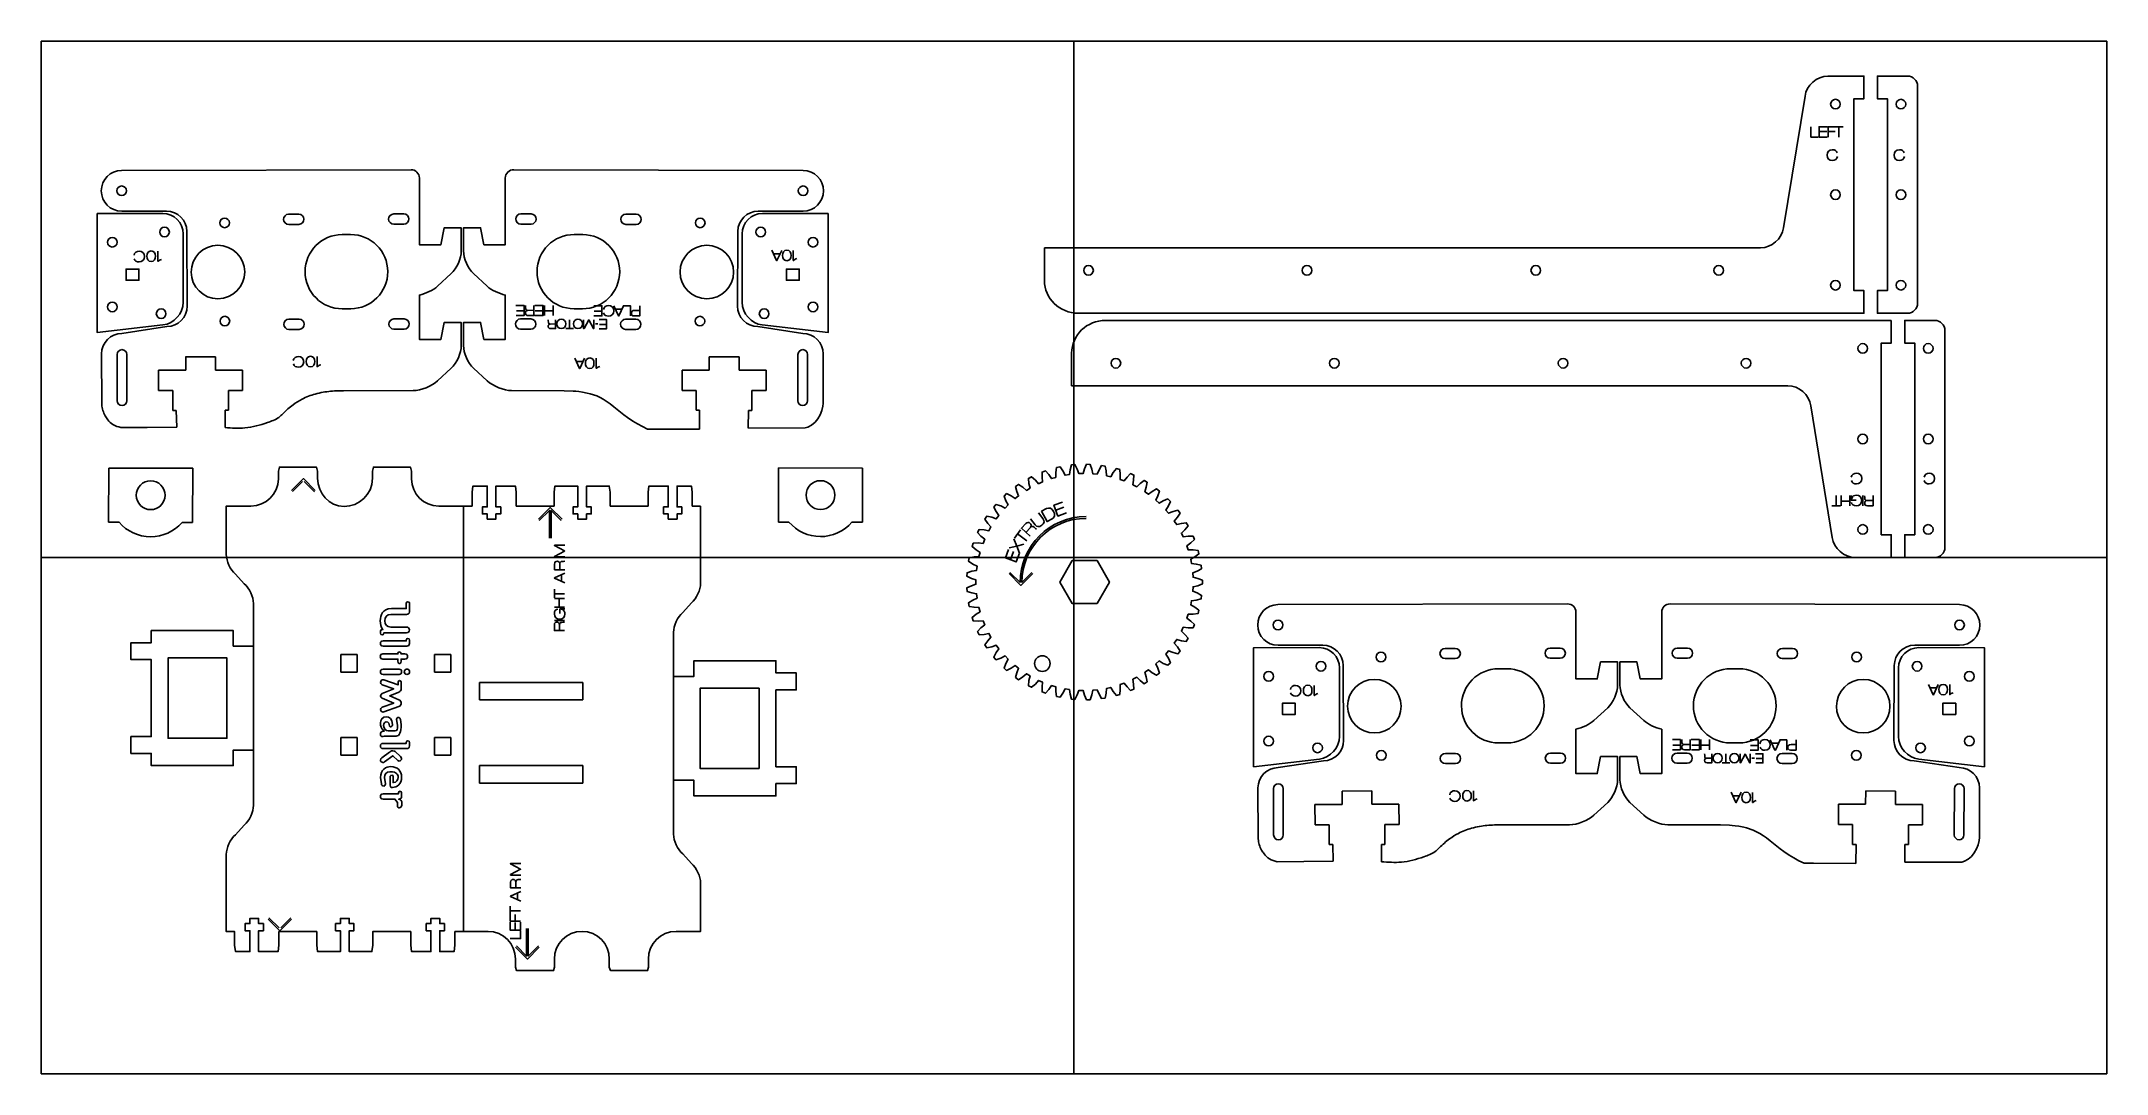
# Model space of a CAD drawing. Extents: x -610 to 0, y -305 to 0.
import ezdxf

# ---------------------------------------------------------------- set-up
doc = ezdxf.new("R2010")
doc.units = 0
doc.layers.add('CUTS', color=1, linetype='Continuous', true_color=0xff0000)
doc.layers.add('TEXT', color=5, linetype='Continuous', true_color=0x0000ff)
doc.layers.add('laser bed referance', color=3, linetype='Continuous', lineweight=25, true_color=0x00ff00)
doc.layers.add('Referance lines', color=2, linetype='Continuous', lineweight=25, true_color=0xffff00)

msp = doc.modelspace()

# ---------------------------------------------------------------- linework, layer by layer
at = {"layer": 'CUTS', "color": 1, "lineweight": 25, "true_color": 0xff0000}
for p, q in [((-585.92, -38.13), (-500.47, -37.9)), ((-470.17, -37.9), (-384.73, -38.13)), ((-63.58, -82.4), (-295.49, -82.4)), ((-566.99, -97.11), (-574.99, -97.13)), ((-574.99, -97.13), (-574.98, -103.13)), ((-567, -93.16), (-558.2, -93.13)), ((-566.99, -93.16), (-566.99, -97.11)), ((-558.2, -93.13), (-558.19, -97.08)), ((-558.19, -97.08), (-550.19, -97.05)), ((-550.19, -97.05), (-550.18, -103.05)), ((-420.45, -97.05), (-420.46, -103.05)), ((-412.45, -97.08), (-420.45, -97.05)), ((-412.44, -93.14), (-412.45, -97.08)), ((-412.44, -93.14), (-403.65, -93.16)), ((-403.65, -93.16), (-403.65, -97.11)), ((-403.65, -97.11), (-395.65, -97.14)), ((-395.65, -97.14), (-395.66, -103.13)), ((-574.98, -103.13), (-570.81, -103.12)), ((-570.81, -103.12), (-570.81, -108.96)), ((-550.18, -103.05), (-554.32, -103.07)), ((-554.32, -103.07), (-554.32, -108.92)), ((-520.36, -103.16), (-499.82, -103.14)), ((-470.82, -103.14), (-455.31, -103.15)), ((-455.31, -103.15), (-452.67, -103.27)), ((-452.67, -103.27), (-451.85, -103.34)), ((-451.85, -103.34), (-450.92, -103.43)), ((-450.92, -103.43), (-449.87, -103.58)), ((-449.87, -103.58), (-448.45, -103.86)), ((-420.46, -103.05), (-416.32, -103.07)), ((-416.32, -103.07), (-416.32, -108.91)), ((-395.66, -103.13), (-399.84, -103.12)), ((-399.84, -103.12), (-399.84, -108.96)), ((-591.75, -107.32), (-591.77, -106.89)), ((-570.81, -108.96), (-569.76, -108.96)), ((-569.76, -108.96), (-569.62, -113.92)), ((-555.36, -108.94), (-555.37, -114.04)), ((-554.32, -108.92), (-555.36, -108.94)), ((-448.45, -103.86), (-447.58, -104.07)), ((-447.58, -104.07), (-445.65, -104.71)), ((-445.65, -104.71), (-444.65, -105.17)), ((-444.65, -105.17), (-443.72, -105.67)), ((-443.72, -105.67), (-442.57, -106.42)), ((-442.57, -106.42), (-441.74, -107.02)), ((-441.74, -107.02), (-440.65, -107.89)), ((-440.65, -107.89), (-437.65, -110.28)), ((-416.32, -108.91), (-415.29, -108.92)), ((-415.29, -108.92), (-415.34, -114.54)), ((-400.88, -108.96), (-400.93, -114.18)), ((-399.84, -108.96), (-400.88, -108.96)), ((-379.21, -109.01), (-379.71, -110.27)), ((-378.93, -107.73), (-379.21, -109.01)), ((-378.93, -107.73), (-378.87, -106.89)), ((-578.33, -113.99), (-586.16, -114.03)), ((-569.62, -113.92), (-578.33, -113.99)), ((-437.65, -110.28), (-436.6, -111.05)), ((-436.6, -111.05), (-435.01, -112.11)), ((-435.01, -112.11), (-433.64, -112.92)), ((-433.64, -112.92), (-432.13, -113.74)), ((-432.13, -113.74), (-430.64, -114.47)), ((-430.64, -114.47), (-427.82, -114.48)), ((-427.82, -114.48), (-415.34, -114.54)), ((-384.11, -114.15), (-400.91, -114.19)), ((-383.33, -113.92), (-384.11, -114.15)), ((-382.23, -113.32), (-383.33, -113.92)), ((-381.24, -112.48), (-382.23, -113.32)), ((-380.39, -111.44), (-381.24, -112.48)), ((-379.71, -110.27), (-380.39, -111.44)), ((-589.69, -125.98), (-589.75, -141.98)), ((-589.69, -125.98), (-564.89, -126.06)), ((-564.89, -126.06), (-564.95, -142.06)), ((-391.99, -125.92), (-392.05, -141.92)), ((-391.99, -125.92), (-367.19, -126.01)), ((-367.19, -126.01), (-367.25, -142.01)), ((-589.75, -141.98), (-586.62, -141.99)), ((-568.07, -142.05), (-564.95, -142.06)), ((-392.05, -141.92), (-388.92, -141.94)), ((-370.37, -142), (-367.25, -142.01)), ((-244.6, -166.31), (-159.16, -166.08)), ((-128.86, -166.08), (-43.41, -166.31)), ((-521.2, -186.22), (-521.2, -181.02)), ((-521.2, -181.02), (-516.41, -181.02)), ((-516.41, -186.22), (-516.41, -181.02)), ((-493.5, -186.22), (-493.5, -181.02)), ((-493.5, -181.02), (-488.71, -181.02)), ((-488.71, -186.22), (-488.71, -181.02)), ((-521.2, -186.22), (-516.41, -186.22)), ((-493.5, -186.22), (-488.71, -186.22)), ((-480.29, -194.47), (-480.29, -189.27)), ((-480.29, -189.27), (-449.81, -189.27)), ((-480.29, -194.47), (-449.81, -194.47)), ((-449.81, -194.47), (-449.81, -189.27)), ((-521.2, -210.73), (-521.2, -205.53)), ((-521.2, -205.53), (-516.41, -205.53)), ((-516.41, -210.73), (-516.41, -205.53)), ((-493.5, -210.73), (-493.5, -205.53)), ((-493.5, -205.53), (-488.71, -205.53)), ((-488.71, -210.73), (-488.71, -205.53)), ((-521.2, -210.73), (-516.41, -210.73)), ((-493.5, -210.73), (-488.71, -210.73)), ((-480.29, -218.98), (-480.29, -213.78)), ((-480.29, -213.78), (-449.81, -213.78)), ((-480.29, -218.98), (-449.81, -218.98)), ((-449.81, -218.98), (-449.81, -213.78)), ((-225.67, -225.29), (-233.67, -225.32)), ((-233.67, -225.32), (-233.66, -231.32)), ((-225.68, -221.34), (-216.88, -221.31)), ((-225.68, -221.34), (-225.67, -225.29)), ((-216.88, -221.31), (-216.88, -225.26)), ((-216.88, -225.26), (-208.88, -225.23)), ((-208.88, -225.23), (-208.86, -231.24)), ((-79.14, -225.24), (-79.15, -231.24)), ((-71.14, -225.26), (-79.14, -225.24)), ((-71.13, -221.32), (-71.14, -225.26)), ((-71.13, -221.32), (-62.33, -221.34)), ((-62.33, -221.34), (-62.34, -225.3)), ((-62.34, -225.3), (-54.34, -225.32)), ((-54.34, -225.32), (-54.35, -231.32)), ((-233.66, -231.32), (-229.49, -231.3)), ((-229.49, -231.3), (-229.49, -237.15)), ((-208.86, -231.24), (-213.01, -231.25)), ((-213.01, -231.25), (-213.01, -237.1)), ((-179.05, -231.34), (-158.51, -231.32)), ((-129.5, -231.32), (-113.99, -231.33)), ((-113.99, -231.33), (-111.35, -231.45)), ((-111.35, -231.45), (-110.53, -231.52)), ((-110.53, -231.52), (-109.61, -231.62)), ((-109.61, -231.62), (-108.56, -231.76)), ((-79.15, -231.24), (-75, -231.25)), ((-75, -231.25), (-75, -237.09)), ((-54.35, -231.32), (-58.52, -231.3)), ((-58.52, -231.3), (-58.52, -237.15)), ((-250.44, -235.5), (-250.46, -235.07)), ((-229.49, -237.15), (-228.44, -237.14)), ((-228.44, -237.14), (-228.31, -242.1)), ((-214.04, -237.12), (-214.06, -242.22)), ((-213.01, -237.1), (-214.04, -237.12)), ((-108.56, -231.76), (-107.14, -232.04)), ((-107.14, -232.04), (-106.27, -232.25)), ((-106.27, -232.25), (-104.34, -232.9)), ((-104.34, -232.9), (-103.34, -233.35)), ((-103.34, -233.35), (-102.4, -233.86)), ((-102.4, -233.86), (-101.25, -234.6)), ((-101.25, -234.6), (-100.43, -235.2)), ((-100.43, -235.2), (-99.34, -236.07)), ((-99.34, -236.07), (-96.34, -238.46)), ((-75, -237.09), (-73.97, -237.1)), ((-73.97, -237.1), (-74.02, -242.72)), ((-59.57, -237.14), (-59.62, -242.37)), ((-58.52, -237.15), (-59.57, -237.14)), ((-37.9, -237.19), (-38.39, -238.45)), ((-37.61, -235.91), (-37.9, -237.19)), ((-37.61, -235.91), (-37.56, -235.07)), ((-237.01, -242.17), (-244.85, -242.21)), ((-228.31, -242.1), (-237.01, -242.17)), ((-96.34, -238.46), (-95.29, -239.23)), ((-95.29, -239.23), (-93.69, -240.29)), ((-93.69, -240.29), (-92.33, -241.1)), ((-92.33, -241.1), (-90.82, -241.93)), ((-90.82, -241.93), (-89.33, -242.65)), ((-89.33, -242.65), (-86.51, -242.66)), ((-86.51, -242.66), (-74.02, -242.72)), ((-42.79, -242.33), (-59.6, -242.37)), ((-42.01, -242.1), (-42.79, -242.33)), ((-40.91, -241.51), (-42.01, -242.1)), ((-39.93, -240.66), (-40.91, -241.51)), ((-39.08, -239.62), (-39.93, -240.66)), ((-38.39, -238.45), (-39.08, -239.62))]:
    msp.add_line(p, q, dxfattribs=at)
for points in [[(-71.65, -73.58), (-74.6, -73.58), (-74.6, -16.98), (-71.65, -16.98), (-71.65, -10.28), (-71.65, -10.28), (-82.26, -10.28)], [(-58.82, -80.28), (-67.65, -80.28), (-67.65, -73.58), (-64.7, -73.58), (-64.7, -16.98), (-67.65, -16.98), (-67.65, -10.28), (-64.74, -10.28), (-58.82, -10.28)], [(-89.04, -16.23), (-95.39, -55.05)], [(-55.82, -13.28), (-55.82, -77.28), (-55.82, -77.28)], [(-497.99, -40.36), (-497.99, -60.07), (-491.66, -60.07), (-490.68, -55.05), (-485.68, -55.03), (-485.66, -61.88)], [(-472.65, -40.36), (-472.65, -60.07), (-478.98, -60.07), (-479.96, -55.05), (-484.96, -55.03), (-484.98, -61.88)], [(-573.72, -50.82), (-593.09, -50.87), (-593.09, -85.98), (-573.69, -83.74)], [(-572.65, -50.13), (-585.88, -50.15)], [(-536.6, -51.06), (-533.59, -51.05), (-533.59, -51.05)], [(-533.58, -54.05), (-536.59, -54.06)], [(-505.6, -50.98), (-502.59, -50.97), (-502.59, -50.97)], [(-502.58, -53.97), (-505.59, -53.98)], [(-468.06, -53.97), (-465.05, -53.98)], [(-465.04, -50.98), (-468.05, -50.97), (-468.05, -50.97)], [(-437.06, -54.05), (-434.05, -54.06)], [(-434.04, -51.06), (-437.05, -51.05), (-437.05, -51.05)], [(-397.99, -50.13), (-384.76, -50.15)], [(-396.77, -50.82), (-377.4, -50.87), (-377.4, -85.98), (-396.8, -83.74)], [(-567.73, -77.05), (-567.73, -56.83), (-567.73, -56.83)], [(-567.73, -77.05), (-567.73, -56.83), (-567.73, -56.83)], [(-566.53, -78.21), (-566.64, -56.11)], [(-520.83, -57.07), (-518.33, -57.06), (-518.33, -57.06)], [(-449.81, -57.07), (-452.31, -57.06), (-452.31, -57.06)], [(-404.11, -78.21), (-404.01, -56.11)], [(-402.76, -77.05), (-402.76, -56.83), (-402.76, -56.83)], [(-402.76, -77.05), (-402.76, -56.83), (-402.76, -56.83)], [(-102.17, -61), (-109.77, -61), (-313.55, -61)], [(-584.6, -67.95), (-584.6, -67.24), (-580.8, -67.24), (-580.8, -70.54), (-584.6, -70.54), (-584.6, -67.95), (-584.6, -67.95)], [(-488.59, -68.58), (-492.68, -72.34)], [(-482.05, -68.58), (-477.96, -72.34)], [(-385.89, -67.95), (-385.89, -67.24), (-389.69, -67.24), (-389.69, -70.54), (-385.89, -70.54), (-385.89, -67.95), (-385.89, -67.95)], [(-518.27, -78.96), (-520.77, -78.97)], [(-497.99, -74.94), (-497.99, -74.93), (-497.99, -88.01), (-491.66, -88.01), (-490.68, -82.99), (-485.68, -82.98), (-485.66, -89.82)], [(-472.65, -74.94), (-472.65, -74.93), (-472.65, -88.01), (-478.98, -88.01), (-479.96, -82.99), (-484.96, -82.98), (-484.98, -89.82)], [(-452.37, -78.96), (-449.87, -78.97)], [(-303.55, -80.28), (-71.64, -80.28), (-71.64, -73.58), (-71.65, -73.58)], [(-585.83, -86.26), (-572.52, -84.22)], [(-536.52, -82.06), (-533.51, -82.05), (-533.51, -82.05)], [(-533.5, -85.05), (-536.51, -85.06)], [(-505.52, -81.98), (-502.51, -81.97), (-502.51, -81.97)], [(-502.5, -84.97), (-505.51, -84.98)], [(-468.14, -84.97), (-465.13, -84.98)], [(-465.12, -81.98), (-468.13, -81.97), (-468.13, -81.97)], [(-437.14, -85.05), (-434.13, -85.06)], [(-434.12, -82.06), (-437.13, -82.05), (-437.13, -82.05)], [(-384.82, -86.26), (-398.12, -84.22)], [(-63.58, -82.4), (-63.58, -89.1), (-66.53, -89.1), (-66.53, -145.7), (-63.58, -145.7), (-63.58, -152.4), (-74.2, -152.4)], [(-50.76, -82.4), (-59.59, -82.4), (-59.59, -89.1), (-56.64, -89.1), (-56.64, -145.7), (-59.59, -145.7), (-59.59, -152.4), (-50.76, -152.4)], [(-47.76, -149.4), (-47.76, -85.4), (-47.76, -85.4)], [(-591.77, -106.89), (-591.81, -92.27)], [(-587.22, -92.46), (-587.19, -106.13), (-587.19, -106.13)], [(-584.34, -106.12), (-584.37, -92.45)], [(-488.59, -96.53), (-492.68, -100.29)], [(-482.05, -96.53), (-477.96, -100.29)], [(-386.3, -106.12), (-386.27, -92.45)], [(-383.42, -92.46), (-383.45, -106.13), (-383.45, -106.13)], [(-378.87, -106.89), (-378.83, -92.27)], [(-94.11, -101.68), (-101.71, -101.68), (-305.49, -101.68)], [(-80.98, -146.45), (-87.33, -107.63)], [(-539.58, -129.22), (-539.58, -129.02), (-539.58, -126.94), (-539.33, -125.71), (-528.4, -125.71), (-528.05, -126.94), (-528.05, -128.87), (-528.05, -129.02)], [(-511.85, -129.02), (-511.85, -128.87), (-511.85, -126.94), (-511.6, -125.71), (-500.68, -125.71), (-500.33, -126.94), (-500.33, -129.02), (-500.32, -129.22)], [(-266.92, -159.12), (-266.92, -160.18), (-268.29, -160.72), (-269.67, -161.06), (-269.75, -162.34), (-268.43, -162.86), (-267.14, -163.57), (-267.27, -164.62), (-268.71, -164.98), (-270.12, -165.15), (-270.36, -166.4), (-269.12, -167.08), (-267.92, -167.96), (-268.19, -168.98), (-269.66, -169.16), (-271.08, -169.14), (-271.48, -170.35), (-270.33, -171.19), (-269.26, -172.21), (-269.66, -173.19), (-271.14, -173.17), (-272.54, -172.98), (-273.1, -174.13), (-272.07, -175.1), (-271.13, -176.25), (-271.65, -177.17), (-273.12, -176.97), (-274.49, -176.6), (-275.19, -177.67), (-274.29, -178.77), (-273.51, -180.02), (-274.14, -180.87), (-275.57, -180.48), (-276.88, -179.93), (-277.71, -180.91), (-276.95, -182.11), (-276.34, -183.46), (-277.08, -184.22), (-278.45, -183.65), (-279.68, -182.94), (-280.62, -183.8), (-280.03, -185.09), (-279.6, -186.51), (-280.42, -187.17), (-281.71, -186.43), (-282.83, -185.57), (-283.88, -186.3), (-283.46, -187.65), (-283.21, -189.11), (-284.12, -189.66), (-285.29, -188.76), (-286.3, -187.76), (-287.44, -188.35), (-287.19, -189.75), (-287.13, -191.23), (-288.1, -191.66), (-289.15, -190.62), (-290.02, -189.5), (-291.22, -189.94), (-291.16, -191.36), (-291.29, -192.84), (-292.3, -193.14), (-293.22, -191.97), (-293.94, -190.75), (-295.18, -191.03), (-295.3, -192.45), (-295.62, -193.89), (-296.66, -194.06), (-297.42, -192.79), (-297.98, -191.48), (-299.25, -191.61), (-299.55, -192.99), (-300.05, -194.39), (-301.1, -194.42), (-301.69, -193.06), (-302.08, -191.7), (-303.36, -191.66), (-303.83, -192.99), (-304.51, -194.31), (-305.56, -194.21), (-305.96, -192.79), (-306.17, -191.38), (-307.44, -191.18), (-308.08, -192.45), (-308.91, -193.67), (-309.94, -193.43), (-310.17, -191.97), (-310.2, -190.55), (-311.42, -190.19), (-312.22, -191.36), (-313.21, -192.47), (-314.2, -192.1), (-314.23, -190.62), (-314.08, -189.21), (-315.25, -188.69), (-316.19, -189.75), (-317.31, -190.72), (-318.24, -190.24), (-318.09, -188.76), (-317.76, -187.38), (-318.85, -186.72), (-319.92, -187.65), (-321.15, -188.47), (-322.02, -187.87), (-321.68, -186.43), (-321.17, -185.1), (-322.17, -184.3), (-323.35, -185.09), (-324.68, -185.75), (-325.46, -185.04), (-324.94, -183.65), (-324.26, -182.4), (-325.15, -181.48), (-326.43, -182.11), (-327.83, -182.59), (-328.51, -181.79), (-327.82, -180.48), (-326.99, -179.33), (-327.75, -178.3), (-329.1, -178.77), (-330.55, -179.06), (-331.12, -178.18), (-330.26, -176.97), (-329.3, -175.93), (-329.93, -174.82), (-331.32, -175.1), (-332.79, -175.21), (-333.25, -174.26), (-332.25, -173.17), (-331.15, -172.27), (-331.63, -171.08), (-333.05, -171.19), (-334.53, -171.11), (-334.86, -170.11), (-333.72, -169.16), (-332.52, -168.4), (-332.85, -167.16), (-334.27, -167.08), (-335.72, -166.82), (-335.92, -165.78), (-334.68, -164.98), (-333.39, -164.38), (-333.55, -163.11), (-334.95, -162.86), (-336.36, -162.4), (-336.43, -161.35), (-335.09, -160.72), (-333.73, -160.29), (-333.73, -159.01), (-335.09, -158.58), (-336.43, -157.95), (-336.36, -156.89), (-334.95, -156.44), (-333.55, -156.19), (-333.39, -154.92), (-334.68, -154.32), (-335.92, -153.52), (-335.72, -152.48), (-334.27, -152.21), (-332.85, -152.14), (-332.52, -150.9), (-333.72, -150.14), (-334.86, -149.19), (-334.53, -148.19), (-333.05, -148.11), (-331.63, -148.22), (-331.15, -147.03), (-332.25, -146.12), (-333.25, -145.04), (-332.79, -144.09), (-331.32, -144.19), (-329.93, -144.48), (-329.3, -143.37), (-330.26, -142.33), (-331.12, -141.12), (-330.55, -140.24), (-329.1, -140.53), (-327.75, -141), (-326.99, -139.97), (-327.82, -138.82), (-328.51, -137.51), (-327.83, -136.71), (-326.43, -137.18), (-325.15, -137.82), (-324.26, -136.9), (-324.94, -135.65), (-325.46, -134.26), (-324.68, -133.55), (-323.35, -134.21), (-322.17, -135), (-321.17, -134.2), (-321.68, -132.87), (-322.02, -131.43), (-321.15, -130.83), (-319.92, -131.65), (-318.85, -132.58), (-317.76, -131.92), (-318.09, -130.53), (-318.24, -129.06), (-317.31, -128.58), (-316.19, -129.54), (-315.25, -130.61), (-314.08, -130.09), (-314.23, -128.68), (-314.2, -127.2), (-313.21, -126.83), (-312.22, -127.94), (-311.42, -129.11), (-310.2, -128.75), (-310.17, -127.33), (-309.94, -125.86), (-308.91, -125.63), (-308.08, -126.85), (-307.44, -128.12), (-306.17, -127.91), (-305.96, -126.51), (-305.56, -125.09), (-304.51, -124.99), (-303.83, -126.3), (-303.36, -127.64), (-302.08, -127.6), (-301.69, -126.24), (-301.1, -124.88), (-300.05, -124.91), (-299.55, -126.3), (-299.25, -127.69), (-297.98, -127.81), (-297.42, -126.51), (-296.66, -125.24), (-295.62, -125.41), (-295.3, -126.85), (-295.18, -128.27), (-293.94, -128.55), (-293.22, -127.33), (-292.3, -126.16), (-291.29, -126.46), (-291.16, -127.94), (-291.22, -129.36), (-290.02, -129.8), (-289.15, -128.68), (-288.1, -127.64), (-287.13, -128.07), (-287.19, -129.54), (-287.44, -130.94), (-286.3, -131.53), (-285.29, -130.53), (-284.12, -129.64), (-283.21, -130.19), (-283.46, -131.65), (-283.88, -133), (-282.83, -133.73), (-281.71, -132.87), (-280.42, -132.13), (-279.6, -132.79), (-280.03, -134.21), (-280.62, -135.5), (-279.68, -136.36), (-278.45, -135.65), (-277.08, -135.08), (-276.34, -135.84), (-276.95, -137.18), (-277.71, -138.39), (-276.88, -139.36), (-275.57, -138.82), (-274.14, -138.43), (-273.51, -139.27), (-274.29, -140.53), (-275.19, -141.63), (-274.49, -142.7), (-273.12, -142.33), (-271.65, -142.13), (-271.13, -143.05), (-272.07, -144.19), (-273.1, -145.17), (-272.54, -146.32), (-271.14, -146.12), (-269.66, -146.11), (-269.26, -147.09), (-270.33, -148.11), (-271.48, -148.95), (-271.08, -150.16), (-269.66, -150.14), (-268.19, -150.32), (-267.92, -151.34), (-269.12, -152.21), (-270.36, -152.9), (-270.12, -154.15), (-268.71, -154.32), (-267.27, -154.68), (-267.14, -155.73), (-268.43, -156.44), (-269.75, -156.96), (-269.67, -158.23), (-268.29, -158.58), (-266.92, -159.12)], [(-415, -137.22), (-417.47, -137.22), (-417.47, -133.15), (-417.72, -131.32), (-421.95, -131.32), (-421.95, -137.45), (-420.55, -137.45), (-420.55, -139.55), (-421.95, -139.55), (-421.95, -141.08), (-424.55, -141.08), (-424.55, -139.55), (-425.95, -139.55), (-425.95, -137.45), (-424.55, -137.45), (-424.55, -131.32), (-430.27, -131.32), (-430.52, -133.15), (-430.52, -137.22), (-441.7, -137.22), (-441.7, -133.15), (-441.95, -131.32), (-448.67, -131.32), (-448.67, -137.45), (-447.27, -137.45), (-447.27, -139.55), (-448.67, -139.55), (-448.67, -141.08), (-451.27, -141.08), (-451.27, -139.55), (-452.67, -139.55), (-452.67, -137.45), (-451.27, -137.45), (-451.27, -131.32), (-458, -131.32), (-458.25, -133.15), (-458.25, -137.22), (-469.42, -137.22), (-469.42, -133.15), (-469.67, -131.32), (-475.4, -131.32), (-475.4, -137.45), (-474, -137.45), (-474, -139.55), (-475.4, -139.55), (-475.4, -141.08), (-478, -141.08), (-478, -139.55), (-479.4, -139.55), (-479.4, -137.45), (-478, -137.45), (-478, -131.32), (-482.22, -131.32), (-482.47, -133.15), (-482.47, -137.22), (-485, -137.22), (-485, -262.79), (-477.73, -262.79)], [(-555, -151.49), (-555, -137.22), (-547.73, -137.22)], [(-492.28, -137.22), (-485, -137.22)], [(-415, -159.99), (-415, -137.22), (-415, -137.22)], [(-549.7, -160.16), (-552.3, -157.3)], [(-305.34, -166), (-309, -159.65), (-305.34, -153.3), (-298.01, -153.3), (-294.34, -159.65), (-298.01, -166), (-305.34, -166), (-305.34, -166)], [(-547, -225.57), (-547, -165.98)], [(-420.3, -168.66), (-417.7, -165.8)], [(-156.68, -168.54), (-156.68, -188.25), (-150.35, -188.25), (-149.36, -183.23), (-144.36, -183.21), (-144.35, -190.06)], [(-131.33, -168.54), (-131.33, -188.25), (-137.66, -188.25), (-138.65, -183.23), (-143.65, -183.21), (-143.67, -190.06)], [(-546.97, -209.24), (-552.97, -209.24), (-552.97, -213.84), (-577.17, -213.84), (-577.17, -210.24), (-583.17, -210.24), (-583.17, -205.25), (-577.17, -205.25), (-577.17, -182.55), (-583.17, -182.55), (-583.17, -177.56), (-577.17, -177.56), (-577.17, -173.96), (-552.97, -173.96), (-552.97, -178.56), (-546.97, -178.56)], [(-423, -234.07), (-423, -174.48)], [(-572.2, -205.75), (-554.8, -205.75), (-554.8, -182.05), (-572.2, -182.05), (-572.2, -205.75), (-572.2, -205.75)], [(-232.4, -179), (-251.78, -179.05), (-251.78, -214.17), (-232.37, -211.92)], [(-231.34, -178.31), (-244.57, -178.33)], [(-195.29, -179.24), (-192.28, -179.23), (-192.28, -179.23)], [(-192.27, -182.23), (-195.28, -182.24)], [(-164.29, -179.16), (-161.28, -179.15), (-161.28, -179.15)], [(-161.27, -182.15), (-164.28, -182.16)], [(-126.74, -182.15), (-123.73, -182.16)], [(-123.72, -179.16), (-126.73, -179.15), (-126.73, -179.15)], [(-95.74, -182.23), (-92.73, -182.24)], [(-92.73, -179.24), (-95.73, -179.23), (-95.73, -179.23)], [(-56.67, -178.31), (-43.44, -178.33)], [(-55.45, -179), (-36.08, -179.05), (-36.08, -214.17), (-55.48, -211.92)], [(-422.98, -218.17), (-416.98, -218.17), (-416.98, -222.77), (-392.78, -222.77), (-392.78, -219.17), (-386.78, -219.17), (-386.78, -214.18), (-392.78, -214.18), (-392.78, -191.48), (-386.78, -191.48), (-386.78, -186.49), (-392.78, -186.49), (-392.78, -182.89), (-416.98, -182.89), (-416.98, -187.49), (-422.98, -187.49)], [(-226.41, -205.23), (-226.41, -185.01), (-226.41, -185.01)], [(-226.41, -205.23), (-226.41, -185.01), (-226.41, -185.01)], [(-225.22, -206.39), (-225.32, -184.3)], [(-179.52, -185.25), (-177.02, -185.24), (-177.02, -185.24)], [(-108.5, -185.25), (-111, -185.24), (-111, -185.24)], [(-62.79, -206.39), (-62.69, -184.3)], [(-61.44, -205.23), (-61.44, -185.01), (-61.44, -185.01)], [(-61.44, -205.23), (-61.44, -185.01), (-61.44, -185.01)], [(-415.14, -214.68), (-397.74, -214.68), (-397.74, -190.98), (-415.14, -190.98), (-415.14, -214.68), (-415.14, -214.68)], [(-243.29, -196.13), (-243.29, -195.42), (-239.49, -195.42), (-239.49, -198.72), (-243.29, -198.72), (-243.29, -196.13), (-243.29, -196.13)], [(-147.28, -196.76), (-151.37, -200.52)], [(-140.73, -196.76), (-136.65, -200.52)], [(-44.57, -196.13), (-44.57, -195.42), (-48.37, -195.42), (-48.37, -198.72), (-44.57, -198.72), (-44.57, -196.13), (-44.57, -196.13)], [(-176.96, -207.14), (-179.46, -207.15)], [(-156.68, -203.12), (-156.68, -203.11), (-156.68, -216.19), (-150.35, -216.19), (-149.36, -211.17), (-144.36, -211.16), (-144.35, -218)], [(-131.33, -203.12), (-131.33, -203.11), (-131.33, -216.19), (-137.66, -216.19), (-138.65, -211.17), (-143.65, -211.16), (-143.67, -218)], [(-111.06, -207.14), (-108.56, -207.15)], [(-244.51, -214.44), (-231.2, -212.41)], [(-195.2, -210.24), (-192.19, -210.24), (-192.19, -210.24)], [(-192.19, -213.24), (-195.19, -213.24)], [(-164.2, -210.16), (-161.19, -210.15), (-161.19, -210.15)], [(-161.19, -213.15), (-164.2, -213.16)], [(-126.83, -213.15), (-123.82, -213.16)], [(-123.81, -210.16), (-126.82, -210.15), (-126.82, -210.15)], [(-95.83, -213.23), (-92.82, -213.24)], [(-92.81, -210.24), (-95.82, -210.23), (-95.82, -210.23)], [(-43.5, -214.44), (-56.81, -212.41)], [(-250.46, -235.07), (-250.5, -220.45)], [(-245.91, -220.64), (-245.87, -234.31), (-245.87, -234.31)], [(-243.02, -234.3), (-243.06, -220.64)], [(-147.28, -224.71), (-151.37, -228.47)], [(-140.73, -224.71), (-136.65, -228.47)], [(-44.99, -234.3), (-44.95, -220.63)], [(-42.1, -220.64), (-42.14, -234.31), (-42.14, -234.31)], [(-37.56, -235.07), (-37.52, -220.45)], [(-552.3, -234.25), (-549.7, -231.39)], [(-485, -262.83), (-487.53, -262.83), (-487.53, -266.9), (-487.78, -268.73), (-492, -268.73), (-492, -262.6), (-490.6, -262.6), (-490.6, -260.5), (-492, -260.5), (-492, -258.97), (-494.6, -258.97), (-494.6, -260.5), (-496, -260.5), (-496, -262.6), (-494.6, -262.6), (-494.6, -268.73), (-500.33, -268.73), (-500.58, -266.9), (-500.58, -262.83), (-511.75, -262.83), (-511.75, -266.9), (-512, -268.73), (-518.73, -268.73), (-518.73, -262.6), (-517.33, -262.6), (-517.33, -260.5), (-518.73, -260.5), (-518.73, -258.97), (-521.33, -258.97), (-521.33, -260.5), (-522.73, -260.5), (-522.73, -262.6), (-521.33, -262.6), (-521.33, -268.73), (-528.05, -268.73), (-528.3, -266.9), (-528.3, -262.83), (-539.48, -262.83), (-539.48, -266.9), (-539.73, -268.73), (-545.45, -268.73), (-545.45, -262.6), (-544.05, -262.6), (-544.05, -260.5), (-545.45, -260.5), (-545.45, -258.97), (-548.05, -258.97), (-548.05, -260.5), (-549.45, -260.5), (-549.45, -262.6), (-548.05, -262.6), (-548.05, -268.73), (-552.28, -268.73), (-552.53, -266.9), (-552.53, -262.83), (-555, -262.83), (-555, -240.06)], [(-417.7, -242.75), (-420.3, -239.89)], [(-422.27, -262.79), (-415, -262.79), (-415, -248.56)], [(-469.67, -270.94), (-469.67, -273.31), (-469.33, -274.34), (-458.4, -274.34), (-458.15, -273.31), (-458.15, -270.94)], [(-441.95, -270.94), (-441.95, -273.31), (-441.6, -274.34), (-430.67, -274.34), (-430.42, -273.31), (-430.42, -270.94)]]:
    msp.add_lwpolyline(points, dxfattribs=at)
for centre in [(-577.32, -134.02), (-379.62, -133.97)]:
    msp.add_circle(centre, 4.25, dxfattribs=at)
for centre in [(-577.32, -134.02), (-379.62, -133.97)]:
    msp.add_arc(centre, 12.25, 220.56772, 319.02211, dxfattribs=at)
for points in [[(-82.26, -10.28), (-85.56, -10.28), (-88.61, -12.96), (-89.04, -16.23)], [(-58.82, -10.28), (-57.17, -10.28), (-55.82, -11.63), (-55.82, -13.28)], [(-81.48, -18.56), (-81.48, -17.77), (-80.84, -17.13), (-80.05, -17.13)], [(-80.05, -17.13), (-79.27, -17.13), (-78.63, -17.77), (-78.63, -18.56)], [(-62.16, -18.56), (-62.16, -17.77), (-61.52, -17.13), (-60.74, -17.13)], [(-60.74, -17.13), (-59.95, -17.13), (-59.31, -17.77), (-59.31, -18.56)], [(-80.05, -19.98), (-80.84, -19.98), (-81.48, -19.34), (-81.48, -18.56)], [(-78.63, -18.56), (-78.63, -19.34), (-79.27, -19.98), (-80.05, -19.98)], [(-60.74, -19.98), (-61.52, -19.98), (-62.16, -19.34), (-62.16, -18.56)], [(-59.31, -18.56), (-59.31, -19.34), (-59.95, -19.98), (-60.74, -19.98)], [(-591.9, -44.16), (-591.91, -40.85), (-589.23, -38.14), (-585.92, -38.13)], [(-500.47, -37.9), (-499.11, -37.9), (-498, -39), (-497.99, -40.36)], [(-470.17, -37.9), (-471.53, -37.9), (-472.64, -39), (-472.65, -40.36)], [(-378.74, -44.16), (-378.73, -40.85), (-381.41, -38.14), (-384.73, -38.13)], [(-585.88, -50.15), (-589.2, -50.16), (-591.89, -47.48), (-591.9, -44.16)], [(-587.31, -44.13), (-587.31, -43.34), (-586.68, -42.71), (-585.89, -42.71)], [(-585.89, -45.56), (-586.68, -45.56), (-587.31, -44.92), (-587.31, -44.13)], [(-585.89, -42.71), (-585.1, -42.71), (-584.46, -43.34), (-584.46, -44.13)], [(-584.46, -44.13), (-584.46, -44.92), (-585.1, -45.56), (-585.89, -45.56)], [(-386.18, -44.13), (-386.18, -43.35), (-385.54, -42.71), (-384.75, -42.71)], [(-384.75, -45.56), (-385.54, -45.56), (-386.18, -44.92), (-386.18, -44.13)], [(-384.76, -50.15), (-381.44, -50.16), (-378.75, -47.48), (-378.74, -44.16)], [(-384.75, -42.71), (-383.96, -42.71), (-383.33, -43.35), (-383.33, -44.13)], [(-383.33, -44.13), (-383.33, -44.92), (-383.96, -45.56), (-384.75, -45.56)], [(-81.48, -45.28), (-81.48, -44.49), (-80.84, -43.86), (-80.05, -43.86)], [(-80.05, -46.71), (-80.84, -46.71), (-81.48, -46.07), (-81.48, -45.28)], [(-80.05, -43.86), (-79.27, -43.86), (-78.63, -44.49), (-78.63, -45.28)], [(-78.63, -45.28), (-78.63, -46.07), (-79.27, -46.71), (-80.05, -46.71)], [(-62.16, -45.28), (-62.16, -44.49), (-61.52, -43.86), (-60.74, -43.86)], [(-60.74, -46.71), (-61.52, -46.71), (-62.16, -46.07), (-62.16, -45.28)], [(-60.74, -43.86), (-59.95, -43.86), (-59.31, -44.49), (-59.31, -45.28)], [(-59.31, -45.28), (-59.31, -46.07), (-59.95, -46.71), (-60.74, -46.71)], [(-567.73, -56.83), (-567.72, -53.51), (-570.4, -50.82), (-573.72, -50.82)], [(-566.64, -56.11), (-566.65, -52.8), (-569.34, -50.12), (-572.65, -50.13)], [(-555.51, -52.18), (-556.3, -52.19), (-556.93, -52.82), (-556.93, -53.61)], [(-556.93, -53.61), (-556.93, -54.4), (-556.29, -55.03), (-555.5, -55.03)], [(-554.08, -53.6), (-554.08, -52.82), (-554.72, -52.18), (-555.51, -52.18)], [(-555.5, -55.03), (-554.72, -55.03), (-554.08, -54.39), (-554.08, -53.6)], [(-538.1, -52.57), (-538.1, -51.74), (-537.43, -51.06), (-536.6, -51.06)], [(-536.59, -54.06), (-537.42, -54.06), (-538.1, -53.39), (-538.1, -52.57)], [(-533.59, -51.05), (-532.76, -51.05), (-532.09, -51.72), (-532.09, -52.55)], [(-532.09, -52.55), (-532.09, -53.38), (-532.76, -54.05), (-533.58, -54.05)], [(-507.1, -52.48), (-507.1, -51.65), (-506.43, -50.98), (-505.6, -50.98)], [(-505.59, -53.98), (-506.42, -53.98), (-507.1, -53.31), (-507.1, -52.48)], [(-502.59, -50.97), (-501.76, -50.96), (-501.09, -51.64), (-501.09, -52.46)], [(-501.09, -52.46), (-501.09, -53.29), (-501.76, -53.97), (-502.58, -53.97)], [(-468.05, -50.97), (-468.88, -50.96), (-469.55, -51.64), (-469.55, -52.46)], [(-469.55, -52.46), (-469.55, -53.29), (-468.88, -53.97), (-468.06, -53.97)], [(-465.05, -53.98), (-464.22, -53.98), (-463.55, -53.31), (-463.54, -52.48)], [(-463.54, -52.48), (-463.54, -51.65), (-464.21, -50.98), (-465.04, -50.98)], [(-437.05, -51.05), (-437.88, -51.05), (-438.55, -51.72), (-438.55, -52.55)], [(-438.55, -52.55), (-438.55, -53.38), (-437.89, -54.05), (-437.06, -54.05)], [(-434.05, -54.06), (-433.22, -54.06), (-432.55, -53.39), (-432.54, -52.57)], [(-432.54, -52.57), (-432.54, -51.74), (-433.21, -51.06), (-434.04, -51.06)], [(-416.56, -53.6), (-416.56, -52.82), (-415.92, -52.18), (-415.13, -52.18)], [(-415.14, -55.03), (-415.93, -55.03), (-416.56, -54.39), (-416.56, -53.6)], [(-413.71, -53.61), (-413.71, -54.4), (-414.35, -55.03), (-415.14, -55.03)], [(-415.13, -52.18), (-414.34, -52.18), (-413.71, -52.82), (-413.71, -53.61)], [(-404.01, -56.11), (-404, -52.8), (-401.3, -50.12), (-397.99, -50.13)], [(-402.76, -56.83), (-402.76, -53.51), (-400.08, -50.82), (-396.77, -50.82)], [(-590.08, -59.32), (-590.08, -58.53), (-589.44, -57.89), (-588.65, -57.89)], [(-588.65, -60.74), (-589.44, -60.74), (-590.08, -60.1), (-590.08, -59.32)], [(-588.65, -57.89), (-587.87, -57.89), (-587.23, -58.53), (-587.23, -59.32)], [(-587.23, -59.32), (-587.23, -60.1), (-587.87, -60.74), (-588.65, -60.74)], [(-574.66, -56.32), (-574.66, -55.53), (-574.02, -54.89), (-573.23, -54.89)], [(-573.23, -57.74), (-574.02, -57.74), (-574.66, -57.1), (-574.66, -56.32)], [(-573.23, -54.89), (-572.45, -54.89), (-571.81, -55.53), (-571.81, -56.32)], [(-571.81, -56.32), (-571.81, -57.1), (-572.45, -57.74), (-573.23, -57.74)], [(-557.49, -60.22), (-561.85, -60.23), (-565.38, -63.78), (-565.37, -68.14)], [(-549.57, -68.1), (-549.58, -63.73), (-553.13, -60.21), (-557.49, -60.22)], [(-531.75, -68.05), (-531.77, -62), (-526.88, -57.08), (-520.83, -57.07)], [(-518.33, -57.06), (-512.28, -57.04), (-507.37, -61.93), (-507.35, -67.98)], [(-452.31, -57.06), (-458.36, -57.04), (-463.27, -61.93), (-463.29, -67.98)], [(-438.89, -68.05), (-438.87, -62), (-443.76, -57.08), (-449.81, -57.07)], [(-421.07, -68.1), (-421.06, -63.73), (-417.52, -60.21), (-413.15, -60.22)], [(-413.15, -60.22), (-408.79, -60.23), (-405.26, -63.78), (-405.27, -68.14)], [(-397.25, -54.89), (-398.04, -54.89), (-398.68, -55.53), (-398.68, -56.32)], [(-398.68, -56.32), (-398.68, -57.1), (-398.04, -57.74), (-397.25, -57.74)], [(-395.83, -56.32), (-395.83, -55.53), (-396.47, -54.89), (-397.25, -54.89)], [(-397.25, -57.74), (-396.47, -57.74), (-395.83, -57.1), (-395.83, -56.32)], [(-381.83, -57.89), (-382.62, -57.89), (-383.26, -58.53), (-383.26, -59.32)], [(-383.26, -59.32), (-383.26, -60.1), (-382.62, -60.74), (-381.83, -60.74)], [(-380.41, -59.32), (-380.41, -58.53), (-381.05, -57.89), (-381.83, -57.89)], [(-381.83, -60.74), (-381.05, -60.74), (-380.41, -60.1), (-380.41, -59.32)], [(-95.39, -55.05), (-95.82, -58.32), (-98.87, -61), (-102.17, -61)], [(-485.66, -61.88), (-485.65, -64.08), (-486.97, -67.09), (-488.59, -68.58)], [(-484.98, -61.88), (-484.99, -64.08), (-483.67, -67.09), (-482.05, -68.58)], [(-313.55, -61), (-313.55, -61), (-313.55, -65.34), (-313.55, -70.64)], [(-301.93, -67.64), (-301.93, -66.85), (-301.3, -66.22), (-300.51, -66.22)], [(-300.51, -66.22), (-299.72, -66.22), (-299.08, -66.85), (-299.08, -67.64)], [(-237.46, -67.64), (-237.46, -66.85), (-236.82, -66.22), (-236.04, -66.22)], [(-236.04, -66.22), (-235.25, -66.22), (-234.61, -66.85), (-234.61, -67.64)], [(-169.93, -67.64), (-169.93, -66.85), (-169.29, -66.22), (-168.5, -66.22)], [(-168.5, -66.22), (-167.71, -66.22), (-167.08, -66.85), (-167.08, -67.64)], [(-115.92, -67.64), (-115.92, -66.85), (-115.28, -66.22), (-114.49, -66.22)], [(-114.49, -66.22), (-113.71, -66.22), (-113.07, -66.85), (-113.07, -67.64)], [(-565.37, -68.14), (-565.36, -72.5), (-561.81, -76.03), (-557.45, -76.02)], [(-557.45, -76.02), (-553.08, -76.01), (-549.56, -72.46), (-549.57, -68.1)], [(-520.77, -78.97), (-526.82, -78.99), (-531.73, -74.1), (-531.75, -68.05)], [(-507.35, -67.98), (-507.33, -74.03), (-512.22, -78.95), (-518.27, -78.96)], [(-492.68, -72.34), (-493.88, -73.45), (-496.12, -74.48), (-497.99, -74.94)], [(-477.96, -72.34), (-476.76, -73.45), (-474.52, -74.48), (-472.65, -74.94)], [(-463.29, -67.98), (-463.31, -74.03), (-458.42, -78.95), (-452.37, -78.96)], [(-449.87, -78.97), (-443.82, -78.99), (-438.91, -74.1), (-438.89, -68.05)], [(-413.2, -76.02), (-417.56, -76.01), (-421.09, -72.46), (-421.07, -68.1)], [(-405.27, -68.14), (-405.29, -72.5), (-408.83, -76.03), (-413.2, -76.02)], [(-313.55, -70.64), (-313.55, -75.94), (-309.05, -80.28), (-303.55, -80.28)], [(-300.51, -69.07), (-301.3, -69.07), (-301.93, -68.43), (-301.93, -67.64)], [(-299.08, -67.64), (-299.08, -68.43), (-299.72, -69.07), (-300.51, -69.07)], [(-236.04, -69.07), (-236.82, -69.07), (-237.46, -68.43), (-237.46, -67.64)], [(-234.61, -67.64), (-234.61, -68.43), (-235.25, -69.07), (-236.04, -69.07)], [(-168.5, -69.07), (-169.29, -69.07), (-169.93, -68.43), (-169.93, -67.64)], [(-167.08, -67.64), (-167.08, -68.43), (-167.71, -69.07), (-168.5, -69.07)], [(-114.49, -69.07), (-115.28, -69.07), (-115.92, -68.43), (-115.92, -67.64)], [(-113.07, -67.64), (-113.07, -68.43), (-113.71, -69.07), (-114.49, -69.07)], [(-81.48, -72.01), (-81.48, -71.22), (-80.84, -70.58), (-80.05, -70.58)], [(-80.05, -73.43), (-80.84, -73.43), (-81.48, -72.79), (-81.48, -72.01)], [(-80.05, -70.58), (-79.27, -70.58), (-78.63, -71.22), (-78.63, -72.01)], [(-78.63, -72.01), (-78.63, -72.79), (-79.27, -73.43), (-80.05, -73.43)], [(-62.16, -72.01), (-62.16, -71.22), (-61.52, -70.58), (-60.74, -70.58)], [(-60.74, -73.43), (-61.52, -73.43), (-62.16, -72.79), (-62.16, -72.01)], [(-60.74, -70.58), (-59.95, -70.58), (-59.31, -71.22), (-59.31, -72.01)], [(-59.31, -72.01), (-59.31, -72.79), (-59.95, -73.43), (-60.74, -73.43)], [(-590.08, -78.42), (-590.08, -77.63), (-589.44, -76.99), (-588.65, -76.99)], [(-588.65, -79.84), (-589.44, -79.84), (-590.08, -79.2), (-590.08, -78.42)], [(-588.65, -76.99), (-587.87, -76.99), (-587.23, -77.63), (-587.23, -78.42)], [(-587.23, -78.42), (-587.23, -79.2), (-587.87, -79.84), (-588.65, -79.84)], [(-575.66, -80.42), (-575.66, -79.63), (-575.02, -78.99), (-574.23, -78.99)], [(-574.23, -78.99), (-573.45, -78.99), (-572.81, -79.63), (-572.81, -80.42)], [(-573.69, -83.74), (-570.41, -83.36), (-567.73, -80.35), (-567.73, -77.05)], [(-572.52, -84.22), (-569.2, -84.22), (-566.53, -81.52), (-566.53, -78.21)], [(-398.12, -84.22), (-401.44, -84.22), (-404.12, -81.52), (-404.11, -78.21)], [(-396.8, -83.74), (-400.08, -83.36), (-402.76, -80.35), (-402.76, -77.05)], [(-396.25, -78.99), (-397.04, -78.99), (-397.68, -79.63), (-397.68, -80.42)], [(-394.83, -80.42), (-394.83, -79.63), (-395.47, -78.99), (-396.25, -78.99)], [(-381.83, -76.99), (-382.62, -76.99), (-383.26, -77.63), (-383.26, -78.42)], [(-383.26, -78.42), (-383.26, -79.2), (-382.62, -79.84), (-381.83, -79.84)], [(-380.41, -78.42), (-380.41, -77.63), (-381.05, -76.99), (-381.83, -76.99)], [(-381.83, -79.84), (-381.05, -79.84), (-380.41, -79.2), (-380.41, -78.42)], [(-55.82, -77.28), (-55.82, -78.93), (-57.17, -80.28), (-58.82, -80.28)], [(-574.23, -81.84), (-575.02, -81.84), (-575.66, -81.21), (-575.66, -80.42)], [(-572.81, -80.42), (-572.81, -81.21), (-573.45, -81.84), (-574.23, -81.84)], [(-555.43, -81.19), (-556.22, -81.19), (-556.85, -81.83), (-556.85, -82.62)], [(-556.85, -82.62), (-556.85, -83.4), (-556.21, -84.04), (-555.42, -84.04)], [(-554, -82.61), (-554, -81.82), (-554.64, -81.19), (-555.43, -81.19)], [(-555.42, -84.04), (-554.64, -84.03), (-554, -83.4), (-554, -82.61)], [(-538.01, -83.57), (-538.02, -82.74), (-537.35, -82.06), (-536.52, -82.06)], [(-536.51, -85.06), (-537.34, -85.07), (-538.01, -84.39), (-538.01, -83.57)], [(-533.51, -82.05), (-532.68, -82.05), (-532.01, -82.72), (-532, -83.55)], [(-532, -83.55), (-532, -84.38), (-532.67, -85.05), (-533.5, -85.05)], [(-507.01, -83.48), (-507.02, -82.65), (-506.35, -81.98), (-505.52, -81.98)], [(-505.51, -84.98), (-506.34, -84.98), (-507.01, -84.31), (-507.01, -83.48)], [(-502.51, -81.97), (-501.68, -81.97), (-501.01, -82.64), (-501, -83.46)], [(-501, -83.46), (-501, -84.29), (-501.67, -84.97), (-502.5, -84.97)], [(-468.13, -81.97), (-468.96, -81.96), (-469.63, -82.63), (-469.64, -83.46)], [(-469.64, -83.46), (-469.64, -84.29), (-468.97, -84.97), (-468.14, -84.97)], [(-465.13, -84.98), (-464.3, -84.98), (-463.63, -84.31), (-463.63, -83.48)], [(-463.63, -83.48), (-463.63, -82.65), (-464.29, -81.98), (-465.12, -81.98)], [(-437.13, -82.05), (-437.96, -82.05), (-438.63, -82.72), (-438.64, -83.55)], [(-438.64, -83.55), (-438.64, -84.38), (-437.97, -85.05), (-437.14, -85.05)], [(-434.13, -85.06), (-433.3, -85.06), (-432.63, -84.39), (-432.63, -83.56)], [(-432.63, -83.56), (-432.63, -82.74), (-433.3, -82.06), (-434.12, -82.06)], [(-416.64, -82.61), (-416.64, -81.82), (-416, -81.19), (-415.21, -81.19)], [(-415.22, -84.04), (-416, -84.03), (-416.64, -83.39), (-416.64, -82.61)], [(-413.79, -82.62), (-413.79, -83.4), (-414.43, -84.04), (-415.22, -84.04)], [(-415.21, -81.19), (-414.42, -81.19), (-413.79, -81.83), (-413.79, -82.62)], [(-397.68, -80.42), (-397.68, -81.21), (-397.04, -81.84), (-396.25, -81.84)], [(-396.25, -81.84), (-395.47, -81.84), (-394.83, -81.21), (-394.83, -80.42)], [(-305.49, -92.04), (-305.49, -86.74), (-300.99, -82.4), (-295.49, -82.4)], [(-47.76, -85.4), (-47.76, -83.75), (-49.11, -82.4), (-50.76, -82.4)], [(-591.81, -92.27), (-591.82, -88.96), (-589.14, -86.27), (-585.83, -86.26)], [(-585.8, -91.03), (-586.59, -91.04), (-587.23, -91.68), (-587.22, -92.46)], [(-584.37, -92.45), (-584.38, -91.67), (-585.02, -91.03), (-585.8, -91.03)], [(-485.66, -89.82), (-485.65, -92.02), (-486.97, -95.04), (-488.59, -96.53)], [(-484.98, -89.82), (-484.99, -92.02), (-483.67, -95.04), (-482.05, -96.53)], [(-386.27, -92.45), (-386.26, -91.67), (-385.62, -91.03), (-384.84, -91.03)], [(-384.84, -91.03), (-384.05, -91.04), (-383.41, -91.67), (-383.42, -92.46)], [(-378.83, -92.27), (-378.82, -88.96), (-381.5, -86.27), (-384.82, -86.26)], [(-71.99, -89.25), (-72.78, -89.25), (-73.42, -89.89), (-73.42, -90.68)], [(-73.42, -90.68), (-73.42, -91.46), (-72.78, -92.1), (-71.99, -92.1)], [(-70.57, -90.68), (-70.57, -89.89), (-71.21, -89.25), (-71.99, -89.25)], [(-71.99, -92.1), (-71.21, -92.1), (-70.57, -91.46), (-70.57, -90.68)], [(-52.68, -89.25), (-53.47, -89.25), (-54.1, -89.89), (-54.1, -90.68)], [(-54.1, -90.68), (-54.1, -91.46), (-53.47, -92.1), (-52.68, -92.1)], [(-51.25, -90.68), (-51.25, -89.89), (-51.89, -89.25), (-52.68, -89.25)], [(-52.68, -92.1), (-51.89, -92.1), (-51.25, -91.46), (-51.25, -90.68)], [(-305.49, -101.68), (-305.49, -101.68), (-305.49, -97.34), (-305.49, -92.04)], [(-292.45, -93.62), (-293.23, -93.62), (-293.87, -94.25), (-293.87, -95.04)], [(-293.87, -95.04), (-293.87, -95.83), (-293.23, -96.47), (-292.45, -96.47)], [(-291.02, -95.04), (-291.02, -94.25), (-291.66, -93.62), (-292.45, -93.62)], [(-292.45, -96.47), (-291.66, -96.47), (-291.02, -95.83), (-291.02, -95.04)], [(-227.98, -93.62), (-228.76, -93.62), (-229.4, -94.25), (-229.4, -95.04)], [(-229.4, -95.04), (-229.4, -95.83), (-228.76, -96.47), (-227.98, -96.47)], [(-226.55, -95.04), (-226.55, -94.25), (-227.19, -93.62), (-227.98, -93.62)], [(-227.98, -96.47), (-227.19, -96.47), (-226.55, -95.83), (-226.55, -95.04)], [(-160.44, -93.62), (-161.23, -93.62), (-161.87, -94.25), (-161.87, -95.04)], [(-161.87, -95.04), (-161.87, -95.83), (-161.23, -96.47), (-160.44, -96.47)], [(-159.02, -95.04), (-159.02, -94.25), (-159.65, -93.62), (-160.44, -93.62)], [(-160.44, -96.47), (-159.65, -96.47), (-159.02, -95.83), (-159.02, -95.04)], [(-106.43, -93.62), (-107.22, -93.62), (-107.86, -94.25), (-107.86, -95.04)], [(-107.86, -95.04), (-107.86, -95.83), (-107.22, -96.47), (-106.43, -96.47)], [(-105.01, -95.04), (-105.01, -94.25), (-105.64, -93.62), (-106.43, -93.62)], [(-106.43, -96.47), (-105.64, -96.47), (-105.01, -95.83), (-105.01, -95.04)], [(-492.68, -100.29), (-494.3, -101.78), (-497.62, -103.13), (-499.82, -103.14)], [(-477.96, -100.29), (-476.34, -101.78), (-473.02, -103.13), (-470.82, -103.14)], [(-87.33, -107.63), (-87.76, -104.36), (-90.81, -101.68), (-94.11, -101.68)], [(-587.19, -106.13), (-587.19, -106.91), (-586.55, -107.55), (-585.76, -107.55)], [(-585.76, -107.55), (-584.97, -107.54), (-584.34, -106.91), (-584.34, -106.12)], [(-384.88, -107.55), (-385.67, -107.54), (-386.31, -106.9), (-386.3, -106.12)], [(-383.45, -106.13), (-383.46, -106.91), (-384.1, -107.55), (-384.88, -107.55)], [(-71.99, -115.98), (-72.78, -115.98), (-73.42, -116.61), (-73.42, -117.4)], [(-73.42, -117.4), (-73.42, -118.19), (-72.78, -118.83), (-71.99, -118.83)], [(-70.57, -117.4), (-70.57, -116.61), (-71.21, -115.98), (-71.99, -115.98)], [(-71.99, -118.83), (-71.21, -118.83), (-70.57, -118.19), (-70.57, -117.4)], [(-52.68, -115.98), (-53.47, -115.98), (-54.1, -116.61), (-54.1, -117.4)], [(-54.1, -117.4), (-54.1, -118.19), (-53.47, -118.83), (-52.68, -118.83)], [(-51.25, -117.4), (-51.25, -116.61), (-51.89, -115.98), (-52.68, -115.98)], [(-52.68, -118.83), (-51.89, -118.83), (-51.25, -118.19), (-51.25, -117.4)], [(-547.73, -137.22), (-543.28, -137.22), (-539.66, -133.65), (-539.58, -129.22)], [(-528.05, -129.02), (-527.96, -133.45), (-524.7, -137.31), (-520.25, -137.31)], [(-520.25, -137.31), (-515.79, -137.31), (-511.95, -133.99), (-511.85, -129.02)], [(-500.32, -129.22), (-500.24, -133.65), (-496.72, -137.22), (-492.28, -137.22)], [(-71.99, -142.7), (-72.78, -142.7), (-73.42, -143.34), (-73.42, -144.13)], [(-73.42, -144.13), (-73.42, -144.91), (-72.78, -145.55), (-71.99, -145.55)], [(-70.57, -144.13), (-70.57, -143.34), (-71.21, -142.7), (-71.99, -142.7)], [(-71.99, -145.55), (-71.21, -145.55), (-70.57, -144.91), (-70.57, -144.13)], [(-52.68, -142.7), (-53.47, -142.7), (-54.1, -143.34), (-54.1, -144.13)], [(-54.1, -144.13), (-54.1, -144.91), (-53.47, -145.55), (-52.68, -145.55)], [(-51.25, -144.13), (-51.25, -143.34), (-51.89, -142.7), (-52.68, -142.7)], [(-52.68, -145.55), (-51.89, -145.55), (-51.25, -144.91), (-51.25, -144.13)], [(-552.3, -157.3), (-553.79, -156.05), (-555, -153.43), (-555, -151.49)], [(-74.2, -152.4), (-77.5, -152.4), (-80.55, -149.72), (-80.98, -146.45)], [(-50.76, -152.4), (-49.11, -152.4), (-47.76, -151.05), (-47.76, -149.4)], [(-547, -165.98), (-547, -164.03), (-548.22, -161.41), (-549.7, -160.16)], [(-417.7, -165.8), (-416.22, -164.55), (-415, -161.93), (-415, -159.99)], [(-423, -174.48), (-423, -172.53), (-421.78, -169.91), (-420.3, -168.66)], [(-250.59, -172.35), (-250.59, -169.03), (-247.92, -166.32), (-244.6, -166.31)], [(-159.16, -166.08), (-157.79, -166.08), (-156.68, -167.18), (-156.68, -168.54)], [(-128.86, -166.08), (-130.22, -166.08), (-131.33, -167.18), (-131.33, -168.54)], [(-37.43, -172.35), (-37.42, -169.03), (-40.1, -166.32), (-43.41, -166.31)], [(-244.57, -178.33), (-247.88, -178.34), (-250.58, -175.66), (-250.59, -172.35)], [(-246, -172.31), (-246, -171.53), (-245.36, -170.89), (-244.58, -170.89)], [(-244.58, -173.74), (-245.36, -173.74), (-246, -173.1), (-246, -172.31)], [(-244.58, -170.89), (-243.79, -170.89), (-243.15, -171.53), (-243.15, -172.31)], [(-243.15, -172.31), (-243.15, -173.1), (-243.79, -173.74), (-244.58, -173.74)], [(-44.86, -172.31), (-44.86, -171.53), (-44.22, -170.89), (-43.44, -170.89)], [(-43.44, -173.74), (-44.22, -173.74), (-44.86, -173.1), (-44.86, -172.31)], [(-43.44, -170.89), (-42.65, -170.89), (-42.01, -171.53), (-42.01, -172.31)], [(-42.01, -172.31), (-42.01, -173.1), (-42.65, -173.74), (-43.44, -173.74)], [(-43.44, -178.33), (-40.13, -178.34), (-37.44, -175.66), (-37.43, -172.35)], [(-316.45, -183.71), (-316.45, -182.44), (-315.42, -181.41), (-314.15, -181.41)], [(-314.15, -181.41), (-312.87, -181.41), (-311.84, -182.44), (-311.84, -183.71)], [(-226.41, -185.01), (-226.41, -181.69), (-229.09, -179), (-232.4, -179)], [(-225.32, -184.3), (-225.33, -180.98), (-228.02, -178.3), (-231.34, -178.31)], [(-214.2, -180.36), (-214.98, -180.37), (-215.62, -181.01), (-215.62, -181.79)], [(-215.62, -181.79), (-215.62, -182.58), (-214.98, -183.22), (-214.19, -183.21)], [(-212.77, -181.79), (-212.77, -181), (-213.41, -180.36), (-214.2, -180.36)], [(-214.19, -183.21), (-213.4, -183.21), (-212.77, -182.57), (-212.77, -181.79)], [(-196.78, -180.75), (-196.79, -179.92), (-196.12, -179.25), (-195.29, -179.24)], [(-195.28, -182.24), (-196.11, -182.25), (-196.78, -181.58), (-196.78, -180.75)], [(-192.28, -179.23), (-191.45, -179.23), (-190.78, -179.9), (-190.77, -180.73)], [(-190.77, -180.73), (-190.77, -181.56), (-191.44, -182.23), (-192.27, -182.23)], [(-165.78, -180.66), (-165.79, -179.83), (-165.12, -179.16), (-164.29, -179.16)], [(-164.28, -182.16), (-165.11, -182.16), (-165.78, -181.49), (-165.78, -180.66)], [(-161.28, -179.15), (-160.45, -179.15), (-159.78, -179.82), (-159.77, -180.65)], [(-159.77, -180.65), (-159.77, -181.48), (-160.44, -182.15), (-161.27, -182.15)], [(-126.73, -179.15), (-127.56, -179.15), (-128.24, -179.82), (-128.24, -180.65)], [(-128.24, -180.65), (-128.24, -181.47), (-127.57, -182.15), (-126.74, -182.15)], [(-123.73, -182.16), (-122.9, -182.16), (-122.23, -181.49), (-122.23, -180.66)], [(-122.23, -180.66), (-122.23, -179.83), (-122.9, -179.16), (-123.72, -179.16)], [(-95.73, -179.23), (-96.56, -179.23), (-97.24, -179.9), (-97.24, -180.73)], [(-97.24, -180.73), (-97.24, -181.56), (-96.57, -182.23), (-95.74, -182.23)], [(-91.23, -180.75), (-91.23, -179.92), (-91.9, -179.24), (-92.73, -179.24)], [(-92.73, -182.24), (-91.9, -182.25), (-91.23, -181.58), (-91.23, -180.75)], [(-75.25, -181.78), (-75.24, -181), (-74.6, -180.36), (-73.82, -180.36)], [(-73.82, -183.21), (-74.61, -183.21), (-75.25, -182.57), (-75.25, -181.78)], [(-73.82, -180.36), (-73.03, -180.37), (-72.39, -181), (-72.4, -181.79)], [(-72.4, -181.79), (-72.4, -182.58), (-73.04, -183.21), (-73.82, -183.21)], [(-62.69, -184.3), (-62.68, -180.98), (-59.99, -178.3), (-56.67, -178.31)], [(-61.44, -185.01), (-61.45, -181.69), (-58.77, -179), (-55.45, -179)], [(-314.15, -186.01), (-315.42, -186.01), (-316.45, -184.98), (-316.45, -183.71)], [(-311.84, -183.71), (-311.84, -184.98), (-312.87, -186.01), (-314.15, -186.01)], [(-248.76, -187.5), (-248.76, -186.71), (-248.13, -186.07), (-247.34, -186.07)], [(-247.34, -188.92), (-248.13, -188.92), (-248.76, -188.29), (-248.76, -187.5)], [(-247.34, -186.07), (-246.55, -186.07), (-245.91, -186.71), (-245.91, -187.5)], [(-245.91, -187.5), (-245.91, -188.29), (-246.55, -188.92), (-247.34, -188.92)], [(-233.34, -184.5), (-233.34, -183.71), (-232.71, -183.08), (-231.92, -183.08)], [(-231.92, -185.93), (-232.71, -185.93), (-233.34, -185.29), (-233.34, -184.5)], [(-231.92, -183.08), (-231.13, -183.08), (-230.49, -183.71), (-230.49, -184.5)], [(-230.49, -184.5), (-230.49, -185.29), (-231.13, -185.93), (-231.92, -185.93)], [(-216.17, -188.4), (-220.54, -188.41), (-224.06, -191.96), (-224.05, -196.32)], [(-208.25, -196.28), (-208.26, -191.92), (-211.81, -188.39), (-216.17, -188.4)], [(-190.44, -196.23), (-190.45, -190.18), (-185.56, -185.27), (-179.52, -185.25)], [(-177.02, -185.24), (-170.97, -185.23), (-166.05, -190.12), (-166.04, -196.16)], [(-111, -185.24), (-117.05, -185.23), (-121.96, -190.12), (-121.98, -196.16)], [(-97.58, -196.23), (-97.56, -190.18), (-102.45, -185.27), (-108.5, -185.25)], [(-79.76, -196.28), (-79.75, -191.92), (-76.2, -188.39), (-71.84, -188.4)], [(-71.84, -188.4), (-67.48, -188.41), (-63.95, -191.96), (-63.96, -196.32)], [(-55.94, -183.08), (-56.73, -183.08), (-57.37, -183.71), (-57.37, -184.5)], [(-57.37, -184.5), (-57.37, -185.29), (-56.73, -185.93), (-55.94, -185.93)], [(-54.52, -184.5), (-54.52, -183.71), (-55.15, -183.08), (-55.94, -183.08)], [(-55.94, -185.93), (-55.15, -185.93), (-54.52, -185.29), (-54.52, -184.5)], [(-40.52, -186.07), (-41.31, -186.07), (-41.94, -186.71), (-41.94, -187.5)], [(-41.94, -187.5), (-41.94, -188.29), (-41.31, -188.92), (-40.52, -188.92)], [(-39.09, -187.5), (-39.09, -186.71), (-39.73, -186.07), (-40.52, -186.07)], [(-40.52, -188.92), (-39.73, -188.92), (-39.09, -188.29), (-39.09, -187.5)], [(-144.35, -190.06), (-144.34, -192.26), (-145.66, -195.28), (-147.28, -196.76)], [(-143.67, -190.06), (-143.67, -192.26), (-142.35, -195.28), (-140.73, -196.76)], [(-224.05, -196.32), (-224.04, -200.68), (-220.49, -204.21), (-216.13, -204.2)], [(-216.13, -204.2), (-211.77, -204.19), (-208.24, -200.64), (-208.25, -196.28)], [(-179.46, -207.15), (-185.5, -207.17), (-190.42, -202.28), (-190.44, -196.23)], [(-166.04, -196.16), (-166.02, -202.21), (-170.91, -207.13), (-176.96, -207.14)], [(-151.37, -200.52), (-152.57, -201.63), (-154.81, -202.66), (-156.68, -203.12)], [(-136.65, -200.52), (-135.44, -201.63), (-133.2, -202.66), (-131.33, -203.12)], [(-121.98, -196.16), (-121.99, -202.21), (-117.1, -207.13), (-111.06, -207.14)], [(-108.56, -207.15), (-102.51, -207.17), (-97.59, -202.28), (-97.58, -196.23)], [(-71.88, -204.2), (-76.24, -204.19), (-79.77, -200.64), (-79.76, -196.28)], [(-63.96, -196.32), (-63.97, -200.68), (-67.52, -204.21), (-71.88, -204.2)], [(-248.76, -206.6), (-248.76, -205.81), (-248.13, -205.18), (-247.34, -205.18)], [(-247.34, -208.02), (-248.13, -208.02), (-248.76, -207.39), (-248.76, -206.6)], [(-247.34, -205.18), (-246.55, -205.18), (-245.91, -205.81), (-245.91, -206.6)], [(-245.91, -206.6), (-245.91, -207.39), (-246.55, -208.02), (-247.34, -208.02)], [(-234.34, -208.6), (-234.34, -207.81), (-233.71, -207.18), (-232.92, -207.18)], [(-232.92, -207.18), (-232.13, -207.18), (-231.49, -207.81), (-231.49, -208.6)], [(-232.37, -211.92), (-229.1, -211.54), (-226.41, -208.53), (-226.41, -205.23)], [(-231.2, -212.41), (-227.89, -212.4), (-225.21, -209.7), (-225.22, -206.39)], [(-56.81, -212.41), (-60.12, -212.4), (-62.8, -209.7), (-62.79, -206.39)], [(-55.48, -211.92), (-58.76, -211.54), (-61.44, -208.53), (-61.44, -205.23)], [(-54.94, -207.18), (-55.73, -207.18), (-56.37, -207.81), (-56.37, -208.6)], [(-53.52, -208.6), (-53.52, -207.81), (-54.15, -207.18), (-54.94, -207.18)], [(-40.52, -205.18), (-41.31, -205.18), (-41.94, -205.81), (-41.94, -206.6)], [(-41.94, -206.6), (-41.94, -207.39), (-41.31, -208.02), (-40.52, -208.02)], [(-39.09, -206.6), (-39.09, -205.81), (-39.73, -205.18), (-40.52, -205.18)], [(-40.52, -208.02), (-39.73, -208.02), (-39.09, -207.39), (-39.09, -206.6)], [(-232.92, -210.03), (-233.71, -210.03), (-234.34, -209.39), (-234.34, -208.6)], [(-231.49, -208.6), (-231.49, -209.39), (-232.13, -210.03), (-232.92, -210.03)], [(-214.12, -209.37), (-214.9, -209.37), (-215.54, -210.01), (-215.54, -210.8)], [(-215.54, -210.8), (-215.54, -211.59), (-214.9, -212.22), (-214.11, -212.22)], [(-212.69, -210.79), (-212.69, -210), (-213.33, -209.37), (-214.12, -209.37)], [(-214.11, -212.22), (-213.32, -212.22), (-212.69, -211.58), (-212.69, -210.79)], [(-196.7, -211.75), (-196.7, -210.92), (-196.03, -210.25), (-195.2, -210.24)], [(-195.19, -213.24), (-196.02, -213.25), (-196.7, -212.58), (-196.7, -211.75)], [(-192.19, -210.24), (-191.36, -210.23), (-190.69, -210.9), (-190.69, -211.73)], [(-190.69, -211.73), (-190.69, -212.56), (-191.36, -213.23), (-192.19, -213.24)], [(-165.7, -211.66), (-165.7, -210.83), (-165.03, -210.16), (-164.2, -210.16)], [(-164.2, -213.16), (-165.02, -213.16), (-165.7, -212.49), (-165.7, -211.66)], [(-161.19, -210.15), (-160.37, -210.15), (-159.69, -210.82), (-159.69, -211.65)], [(-159.69, -211.65), (-159.69, -212.48), (-160.36, -213.15), (-161.19, -213.15)], [(-128.32, -211.65), (-128.33, -212.47), (-127.66, -213.15), (-126.83, -213.15)], [(-126.82, -210.15), (-127.65, -210.15), (-128.32, -210.82), (-128.32, -211.65)], [(-123.82, -213.16), (-122.99, -213.16), (-122.32, -212.49), (-122.31, -211.66)], [(-122.31, -211.66), (-122.31, -210.83), (-122.98, -210.16), (-123.81, -210.16)], [(-97.32, -211.73), (-97.33, -212.56), (-96.66, -213.23), (-95.83, -213.23)], [(-95.82, -210.23), (-96.65, -210.23), (-97.32, -210.9), (-97.32, -211.73)], [(-92.82, -213.24), (-91.99, -213.25), (-91.32, -212.58), (-91.31, -211.75)], [(-91.31, -211.75), (-91.31, -210.92), (-91.98, -210.24), (-92.81, -210.24)], [(-73.9, -212.22), (-74.69, -212.22), (-75.33, -211.58), (-75.32, -210.79)], [(-75.32, -210.79), (-75.32, -210), (-74.68, -209.37), (-73.9, -209.37)], [(-73.9, -209.37), (-73.11, -209.37), (-72.47, -210.01), (-72.47, -210.8)], [(-72.47, -210.8), (-72.48, -211.58), (-73.12, -212.22), (-73.9, -212.22)], [(-56.37, -208.6), (-56.37, -209.39), (-55.73, -210.03), (-54.94, -210.03)], [(-54.94, -210.03), (-54.15, -210.03), (-53.52, -209.39), (-53.52, -208.6)], [(-250.5, -220.45), (-250.5, -217.14), (-247.83, -214.45), (-244.51, -214.44)], [(-244.49, -219.21), (-245.28, -219.22), (-245.91, -219.86), (-245.91, -220.64)], [(-243.06, -220.64), (-243.06, -219.85), (-243.7, -219.21), (-244.49, -219.21)], [(-144.35, -218), (-144.34, -220.2), (-145.66, -223.22), (-147.28, -224.71)], [(-143.67, -218), (-143.67, -220.2), (-142.35, -223.22), (-140.73, -224.71)], [(-44.95, -220.63), (-44.95, -219.85), (-44.31, -219.21), (-43.52, -219.21)], [(-43.52, -219.21), (-42.74, -219.22), (-42.1, -219.86), (-42.1, -220.64)], [(-37.52, -220.45), (-37.51, -217.14), (-40.19, -214.45), (-43.5, -214.44)], [(-549.7, -231.39), (-548.22, -230.13), (-547, -227.52), (-547, -225.57)], [(-151.37, -228.47), (-152.99, -229.96), (-156.31, -231.31), (-158.51, -231.32)], [(-136.65, -228.47), (-135.03, -229.96), (-131.7, -231.31), (-129.5, -231.32)], [(-555, -240.06), (-555, -238.12), (-553.79, -235.5), (-552.3, -234.25)], [(-420.3, -239.89), (-421.78, -238.64), (-423, -236.02), (-423, -234.07)], [(-245.87, -234.31), (-245.87, -235.09), (-245.23, -235.73), (-244.44, -235.73)], [(-244.44, -235.73), (-243.66, -235.73), (-243.02, -235.09), (-243.02, -234.3)], [(-43.57, -235.73), (-44.35, -235.72), (-44.99, -235.09), (-44.99, -234.3)], [(-42.14, -234.31), (-42.14, -235.09), (-42.78, -235.73), (-43.57, -235.73)], [(-415, -248.56), (-415, -246.62), (-416.22, -244), (-417.7, -242.75)], [(-477.73, -262.79), (-473.22, -262.79), (-469.67, -266.44), (-469.67, -270.94)], [(-458.15, -270.94), (-458.15, -266.44), (-454.5, -262.79), (-450, -262.79)], [(-450, -262.79), (-445.5, -262.79), (-441.95, -266.44), (-441.95, -270.94)], [(-430.42, -270.94), (-430.42, -266.44), (-426.78, -262.79), (-422.27, -262.79)]]:
    msp.add_open_spline(points, degree=3, dxfattribs=at)
for points, knots in [([(-555.37, -114.04), (-553.4, -114.18), (-549.15, -114.49), (-543.86, -112.99), (-539.99, -111.55), (-538.2, -109.85), (-536.85, -108.53), (-534.99, -107.05), (-532.39, -105.4), (-529.37, -104.22), (-525.78, -103.43), (-522.94, -103.18), (-520.9, -103.16), (-520.36, -103.16)], [0, 0, 0, 0, 5.875427, 12.707763, 16.361945, 17.995967, 20.0759, 22.036762, 25.11717, 29.265572, 31.675807, 36.152851, 37.779355, 37.779355, 37.779355, 37.779355]), ([(-586.16, -114.03), (-586.96, -113.82), (-588.46, -113.41), (-589.88, -111.96), (-590.84, -110.51), (-591.5, -109.03), (-591.67, -107.88), (-591.75, -107.32)], [0, 0, 0, 0, 2.433095, 4.57217, 5.897493, 7.664195, 9.361944, 9.361944, 9.361944, 9.361944]), ([(-214.06, -242.22), (-212.09, -242.36), (-207.83, -242.67), (-202.54, -241.17), (-198.68, -239.74), (-196.89, -238.03), (-195.54, -236.71), (-193.67, -235.23), (-191.08, -233.59), (-188.06, -232.4), (-184.46, -231.61), (-181.62, -231.36), (-179.59, -231.34), (-179.05, -231.34)], [0, 0, 0, 0, 5.875427, 12.707763, 16.361945, 17.995967, 20.0759, 22.036762, 25.11717, 29.265572, 31.675807, 36.152851, 37.779355, 37.779355, 37.779355, 37.779355]), ([(-244.85, -242.21), (-245.65, -242), (-247.15, -241.6), (-248.57, -240.14), (-249.53, -238.69), (-250.19, -237.21), (-250.36, -236.07), (-250.44, -235.5)], [0, 0, 0, 0, 2.433095, 4.57217, 5.897493, 7.664195, 9.361944, 9.361944, 9.361944, 9.361944])]:
    msp.add_open_spline(points, degree=3, knots=knots, dxfattribs=at)
at = {"layer": 'laser bed referance'}
for p, q in [((-609.6, 0), (0, 0)), ((-609.6, -304.8), (-609.6, 0)), ((0, -304.8), (0, 0)), ((-609.6, -304.8), (0, -304.8))]:
    msp.add_line(p, q, dxfattribs=at)
at = {"layer": 'Referance lines'}
for p, q in [((-304.8, 0), (-304.8, -304.8)), ((-609.6, -152.4), (0, -152.4))]:
    msp.add_line(p, q, dxfattribs=at)
at = {"layer": 'TEXT', "color": 5, "true_color": 0x0000ff}
for points in [[(-85.17, -28.28), (-87.31, -28.28), (-87.31, -25.23)], [(-82.48, -28.28), (-84.87, -28.28), (-84.87, -25.23), (-82.5, -25.23)], [(-84.87, -26.65), (-82.6, -26.65)], [(-82.21, -28.28), (-82.21, -25.23), (-80.07, -25.23)], [(-82.21, -26.65), (-80.19, -26.65)], [(-80.4, -25.23), (-77.78, -25.23)], [(-79.08, -28.28), (-79.08, -25.23)], [(-575.09, -64.95), (-575.2, -64.95), (-575.2, -61.98)], [(-391.07, -61.72), (-392.46, -64.73), (-392.57, -64.73), (-393.95, -61.71)], [(-393.5, -62.71), (-391.52, -62.71)], [(-387.53, -64.71), (-387.64, -64.71), (-387.64, -61.73)], [(-469.5, -77.96), (-467.12, -77.96), (-467.12, -80.98), (-469.47, -80.98)], [(-464.22, -77.96), (-464.22, -80.98), (-465.89, -80.98)], [(-463.92, -77.96), (-461.54, -77.96), (-461.54, -80.98), (-463.89, -80.98)], [(-461.11, -80.98), (-461.11, -77.96)], [(-458.52, -77.96), (-458.52, -80.98)], [(-446.54, -78.06), (-444.16, -78.06), (-444.16, -81.08), (-446.51, -81.08)], [(-437.72, -78.06), (-439.11, -81.08), (-439.22, -81.08), (-440.61, -78.06)], [(-440.15, -79.06), (-438.17, -79.06)], [(-437.86, -78.06), (-435.74, -78.06), (-435.74, -81.08)], [(-432.99, -78.06), (-432.99, -81.08), (-434.6, -81.08)], [(-467.12, -79.57), (-469.37, -79.57)], [(-466, -79.43), (-466, -79.43), (-464.22, -79.42)], [(-461.54, -79.57), (-463.8, -79.57)], [(-458.52, -79.57), (-461.11, -79.57)], [(-459.37, -83.47), (-459.37, -83.47), (-457.83, -83.46)], [(-457.83, -82.19), (-457.83, -84.81), (-459.27, -84.81)], [(-452.56, -84.81), (-454.82, -84.81)], [(-453.7, -82.19), (-453.7, -84.81)], [(-446.54, -82.19), (-446.54, -84.81), (-446.66, -84.81), (-448.03, -82.27), (-448.04, -82.27), (-449.41, -84.81), (-449.53, -84.81), (-449.53, -82.19)], [(-444.16, -79.67), (-446.42, -79.67)], [(-445.3, -83.44), (-446, -83.44)], [(-444.93, -82.14), (-442.77, -82.14), (-442.77, -84.87), (-444.9, -84.87)], [(-442.77, -83.6), (-444.81, -83.6)], [(-434.49, -79.43), (-432.99, -79.43)], [(-528.07, -96.04), (-528.18, -96.04), (-528.18, -93.06)], [(-449.23, -93.54), (-450.63, -96.56), (-450.74, -96.56), (-452.12, -93.54)], [(-451.66, -94.54), (-449.69, -94.54)], [(-445.7, -96.54), (-445.81, -96.54), (-445.81, -93.56)], [(-535.71, -132.59), (-532.23, -129.11), (-528.76, -132.59)], [(-535.47, -132.96), (-532.48, -129.97)], [(-531.98, -129.97), (-528.98, -132.97)], [(-73.95, -135.48), (-75.36, -135.48), (-75.36, -134.08)], [(-462.87, -141.13), (-459.39, -137.65), (-455.91, -141.13)], [(-462.63, -141.5), (-459.64, -138.51), (-459.64, -146.68)], [(-459.14, -146.68), (-459.14, -138.51), (-456.14, -141.51)], [(-315.27, -139.2), (-313.95, -140.92)], [(-314.37, -138.77), (-312.9, -137.98)], [(-311.26, -140.98), (-312.73, -141.78), (-314.37, -138.77), (-314.37, -138.77)], [(-307.02, -139.26), (-309.55, -140.18), (-310.72, -136.96), (-308.22, -136.05)], [(-310.18, -138.46), (-307.78, -137.58)], [(-78.58, -137.13), (-81.16, -137.13)], [(-79.83, -134.14), (-79.83, -137.1)], [(-78.38, -137.13), (-78.38, -134.14)], [(-75.82, -135.74), (-78.38, -135.74)], [(-75.82, -134.14), (-75.82, -137.13)], [(-71.93, -137.13), (-71.93, -134.14)], [(-70.72, -135.6), (-70.72, -135.6), (-68.97, -135.59)], [(-68.97, -134.14), (-68.97, -137.13), (-70.61, -137.13)], [(-322.36, -146.65), (-320.62, -144.27)], [(-318.72, -147.47), (-321.48, -145.45)], [(-317.78, -146.1), (-320.3, -143.78), (-319.02, -142.4)], [(-317.65, -143.49), (-317.64, -143.5), (-319, -144.98)], [(-316.31, -142.73), (-317.64, -141.01)], [(-455.1, -152.21), (-458.12, -152.21), (-458.12, -152.07), (-455.18, -150.49), (-455.18, -150.48), (-458.12, -148.9), (-458.12, -148.76), (-455.1, -148.76)], [(-320.92, -151.15), (-321.83, -153.69), (-325.05, -152.54), (-324.16, -150.03)], [(-320.92, -151.15), (-321.72, -149.03), (-323.95, -149.55)], [(-323.56, -153.07), (-322.69, -150.67)], [(-322.58, -146.88), (-321.72, -149.03)], [(-319.57, -148.5), (-321.72, -149.03)], [(-455.1, -156.01), (-458.12, -156.01), (-458.12, -154.35)], [(-455.1, -159.92), (-458.12, -158.53), (-458.12, -158.42), (-455.1, -157.03)], [(-456.57, -154.23), (-456.57, -154.24), (-456.56, -156.01)], [(-456.1, -157.49), (-456.1, -159.47)], [(-316.98, -157.17), (-320.46, -160.65), (-323.93, -157.17)], [(-323.71, -156.79), (-320.7, -159.79)], [(-317.22, -156.8), (-320.2, -159.79)], [(-458.17, -164.35), (-458.17, -161.77)], [(-458.17, -164.55), (-455.18, -164.55)], [(-455.18, -163.1), (-458.14, -163.1)], [(-456.78, -167.11), (-456.78, -164.55)], [(-506.43, -169.23), (-501.8, -169.23)], [(-501.89, -165.92), (-501.89, -167.5), (-506.27, -167.5)], [(-500.93, -168.34), (-500.93, -165.92), (-500.93, -165.92)], [(-455.18, -167.11), (-458.17, -167.11)], [(-456.52, -168.97), (-456.52, -167.57), (-455.11, -167.57)], [(-509.51, -174.17), (-509.51, -174.75)], [(-508.88, -173.53), (-508.76, -173.69), (-509.03, -173.69)], [(-508.55, -174.75), (-508.55, -174.65), (-506.41, -174.65)], [(-501.8, -172.92), (-506.43, -172.92)], [(-506.27, -174.65), (-501.8, -174.65)], [(-458.17, -170.99), (-455.18, -170.99)], [(-455.18, -173.96), (-458.17, -173.96), (-458.17, -172.31)], [(-456.64, -172.2), (-456.63, -172.21)], [(-456.63, -172.21), (-456.63, -173.96)], [(-504.37, -180.76), (-504.37, -180.85), (-504.46, -180.88), (-508.77, -180.88)], [(-508.77, -182.4), (-504.34, -182.4), (-504.34, -183.01)], [(-501.89, -176.79), (-501.89, -177.01), (-508.74, -177.01)], [(-508.74, -178.53), (-501.7, -178.53)], [(-502.26, -180.88), (-503.4, -180.88), (-503.4, -180.78)], [(-503.4, -183.01), (-503.4, -182.4), (-502.26, -182.4)], [(-500.93, -177.7), (-500.93, -176.79), (-500.93, -176.79)], [(-504.01, -185.38), (-508.74, -185.38)], [(-508.74, -186.9), (-504.01, -186.9)], [(-504.32, -189.24), (-504.32, -190.01), (-508.46, -188.53)], [(-509.41, -193.1), (-509.51, -193.12), (-509.42, -193.14)], [(-509.42, -193.4), (-509.5, -193.46), (-509.41, -193.44)], [(-509.19, -192.72), (-509.22, -192.75)], [(-509.22, -193.79), (-509.19, -193.82)], [(-505.59, -191.15), (-508.97, -192.58)], [(-508.97, -193.96), (-505.59, -195.38), (-508.96, -196.58)], [(-508.96, -189.95), (-505.59, -191.15), (-505.59, -191.15)], [(-504.05, -194.4), (-506.74, -193.27), (-504.05, -192.13)], [(-503.37, -191.13), (-503.37, -191.11), (-503.37, -191.06)], [(-503.35, -190.94), (-503.35, -189.24)], [(-233.78, -193.14), (-233.89, -193.14), (-233.89, -190.16)], [(-49.75, -189.9), (-51.15, -192.91), (-51.26, -192.91), (-52.64, -189.89)], [(-52.18, -190.89), (-50.21, -190.9)], [(-46.22, -192.89), (-46.33, -192.89), (-46.33, -189.91)], [(-508.46, -198), (-504.08, -196.43)], [(-504.72, -200.19), (-504.46, -201.9), (-504.46, -202.4)], [(-503.37, -201.69), (-503.61, -200.21)], [(-501.89, -206.97), (-501.89, -207.28), (-508.74, -207.28)], [(-508.36, -203.68), (-508.59, -203.69)], [(-508.53, -203.52), (-508.36, -203.68), (-508.36, -203.68)], [(-507.79, -205.1), (-504.91, -205.1)], [(-505.13, -203.58), (-507.23, -203.58)], [(-500.93, -207.89), (-500.93, -206.97), (-500.93, -206.97)], [(-128.18, -206.14), (-125.81, -206.14), (-125.81, -209.16), (-128.16, -209.16)], [(-122.91, -206.14), (-122.91, -209.16), (-124.57, -209.16)], [(-122.61, -206.14), (-120.23, -206.14), (-120.23, -209.16), (-122.58, -209.16)], [(-119.79, -209.16), (-119.79, -206.14)], [(-117.2, -206.14), (-117.2, -209.16)], [(-105.22, -206.24), (-102.85, -206.24), (-102.85, -209.26), (-105.2, -209.26)], [(-96.41, -206.24), (-97.79, -209.26), (-97.9, -209.26), (-99.29, -206.24)], [(-98.83, -207.24), (-96.86, -207.24)], [(-96.55, -206.24), (-94.43, -206.24), (-94.43, -209.26)], [(-91.67, -206.24), (-91.67, -209.26), (-93.29, -209.26)], [(-506.84, -209.89), (-509.14, -211.52)], [(-508.74, -208.8), (-501.7, -208.8)], [(-508.27, -212.77), (-505.81, -210.94), (-504.4, -212.29)], [(-503.55, -211.19), (-505.2, -209.7)], [(-500.94, -208.04), (-500.94, -207.98)], [(-125.81, -207.76), (-128.06, -207.76)], [(-124.69, -207.62), (-124.68, -207.61), (-122.91, -207.6)], [(-120.23, -207.76), (-122.48, -207.76)], [(-117.2, -207.76), (-119.79, -207.76)], [(-118.06, -211.65), (-118.05, -211.65), (-116.52, -211.64)], [(-116.52, -210.38), (-116.52, -212.99), (-117.96, -212.99)], [(-111.25, -212.99), (-113.51, -212.99)], [(-112.39, -210.38), (-112.39, -212.99)], [(-105.22, -210.38), (-105.22, -212.99), (-105.34, -212.99), (-106.72, -210.45), (-106.73, -210.45), (-108.09, -212.99), (-108.21, -212.99), (-108.21, -210.38)], [(-102.85, -207.86), (-105.1, -207.86)], [(-103.99, -211.63), (-104.69, -211.63)], [(-103.61, -210.32), (-101.46, -210.32), (-101.46, -213.05), (-103.59, -213.05)], [(-101.46, -211.78), (-103.5, -211.78)], [(-93.17, -207.61), (-91.67, -207.61)], [(-509.5, -217.35), (-509.24, -219.23)], [(-508.06, -219.26), (-508.35, -217.36)], [(-506.62, -217.1), (-506.62, -219.4)], [(-506.6, -217), (-506.61, -217.03)], [(-505.66, -218.86), (-505.77, -218.88), (-505.77, -217.1)], [(-504.2, -221.88), (-504.2, -222.19), (-508.74, -222.19)], [(-508.74, -223.71), (-505.24, -223.71), (-504.5, -224.69), (-504.5, -225.56)], [(-506.6, -219.5), (-506.6, -219.64)], [(-503.77, -223.87), (-504.11, -223.77), (-503.76, -223.68)], [(-503.25, -222.95), (-503.25, -222.9)], [(-503.24, -222.8), (-503.24, -221.88), (-503.24, -221.88)], [(-503.22, -225.56), (-503.22, -224.58)], [(-186.76, -224.22), (-186.87, -224.22), (-186.87, -221.24)], [(-107.92, -221.73), (-109.32, -224.74), (-109.43, -224.74), (-110.8, -221.72)], [(-110.35, -222.72), (-108.37, -222.72)], [(-104.39, -224.72), (-104.5, -224.72), (-104.5, -221.74)], [(-468.05, -246.15), (-471.07, -246.15), (-471.07, -246.01), (-468.14, -244.43), (-468.14, -244.42), (-471.07, -242.84), (-471.07, -242.7), (-468.05, -242.7)], [(-468.05, -249.95), (-471.07, -249.95), (-471.07, -248.29)], [(-469.53, -248.17), (-469.52, -248.18), (-469.52, -249.95)], [(-471.18, -257.99), (-471.18, -255.37)], [(-468.05, -253.86), (-471.07, -252.47), (-471.07, -252.36), (-468.05, -250.97)], [(-469.05, -251.43), (-469.05, -253.41)], [(-535.71, -259.15), (-539.19, -262.62), (-542.66, -259.15)], [(-539.43, -261.77), (-542.44, -258.76)], [(-535.95, -258.78), (-538.93, -261.77)], [(-468.13, -256.67), (-471.18, -256.67)], [(-468.13, -259.8), (-471.18, -259.8), (-471.18, -257.66)], [(-468.13, -260.07), (-468.13, -262.47), (-471.18, -262.47), (-471.18, -260.09)], [(-469.76, -259.8), (-469.76, -257.79)], [(-469.76, -262.47), (-469.76, -260.19)], [(-466.39, -261.91), (-466.39, -270.08), (-469.39, -267.08)], [(-462.9, -267.09), (-465.89, -270.08), (-465.89, -261.91)], [(-468.13, -262.76), (-468.13, -264.9), (-471.18, -264.9)], [(-462.66, -267.46), (-466.14, -270.94), (-469.62, -267.46)]]:
    msp.add_lwpolyline(points, dxfattribs=at)
for points in [[(-82.54, -33.6), (-82.54, -32.6), (-81.84, -32.02), (-80.98, -32.02)], [(-80.98, -35.18), (-81.84, -35.18), (-82.54, -34.6), (-82.54, -33.6)], [(-80.98, -32.02), (-80.26, -32.02), (-79.69, -32.31), (-79.53, -32.97)], [(-79.46, -33.97), (-79.55, -34.77), (-80.28, -35.18), (-80.98, -35.18)], [(-62.75, -33.6), (-62.75, -32.6), (-62.05, -32.02), (-61.19, -32.02)], [(-61.19, -35.18), (-62.05, -35.18), (-62.75, -34.6), (-62.75, -33.6)], [(-61.19, -32.02), (-60.47, -32.02), (-59.9, -32.31), (-59.74, -32.97)], [(-59.67, -33.97), (-59.76, -34.77), (-60.49, -35.18), (-61.19, -35.18)], [(-582.24, -63.19), (-582.15, -62.38), (-581.42, -61.98), (-580.73, -61.98)], [(-580.73, -65.13), (-581.44, -65.13), (-582.01, -64.84), (-582.17, -64.18)], [(-580.73, -61.98), (-579.86, -61.98), (-579.16, -62.56), (-579.16, -63.55)], [(-579.16, -63.55), (-579.16, -64.55), (-579.86, -65.13), (-580.73, -65.13)], [(-578.41, -63.46), (-578.41, -62.63), (-578.07, -61.91), (-577.14, -61.91)], [(-577.14, -65.02), (-578.07, -65.02), (-578.41, -64.3), (-578.41, -63.46)], [(-577.14, -61.91), (-576.21, -61.91), (-575.88, -62.63), (-575.88, -63.46)], [(-575.88, -63.46), (-575.88, -64.3), (-576.21, -65.02), (-577.14, -65.02)], [(-574.15, -64.39), (-574.61, -64.51), (-574.91, -64.75), (-575.09, -64.95)], [(-390.85, -63.22), (-390.85, -62.38), (-390.51, -61.66), (-389.58, -61.66)], [(-389.58, -64.78), (-390.51, -64.78), (-390.85, -64.06), (-390.85, -63.22)], [(-389.58, -61.66), (-388.65, -61.66), (-388.32, -62.38), (-388.32, -63.22)], [(-388.32, -63.22), (-388.32, -64.06), (-388.65, -64.78), (-389.58, -64.78)], [(-386.59, -64.15), (-387.05, -64.26), (-387.36, -64.5), (-387.53, -64.71)], [(-466.66, -78.79), (-466.66, -78.68), (-466.67, -78.08), (-466.73, -77.96)], [(-466, -79.43), (-466.46, -79.42), (-466.66, -79.21), (-466.66, -78.79)], [(-443.69, -79.2), (-443.6, -78.4), (-442.87, -77.99), (-442.18, -77.99)], [(-442.18, -77.99), (-441.31, -77.99), (-440.61, -78.57), (-440.61, -79.57)], [(-466.72, -80.15), (-466.72, -79.87), (-466.52, -79.46), (-466, -79.43)], [(-465.89, -80.98), (-466.49, -80.98), (-466.72, -80.69), (-466.72, -80.15)], [(-459.95, -82.92), (-459.95, -82.82), (-459.95, -82.3), (-460.01, -82.19)], [(-459.99, -84.1), (-459.99, -83.85), (-459.83, -83.5), (-459.37, -83.47)], [(-459.27, -84.81), (-459.8, -84.81), (-459.99, -84.56), (-459.99, -84.1)], [(-459.37, -83.47), (-459.77, -83.46), (-459.95, -83.28), (-459.95, -82.92)], [(-457.49, -83.44), (-457.49, -82.58), (-456.88, -82.08), (-456.14, -82.08)], [(-456.14, -84.81), (-456.88, -84.81), (-457.49, -84.31), (-457.49, -83.44)], [(-456.14, -82.08), (-455.39, -82.08), (-454.78, -82.58), (-454.78, -83.44)], [(-454.78, -83.44), (-454.78, -84.31), (-455.39, -84.81), (-456.14, -84.81)], [(-452.56, -83.44), (-452.56, -82.58), (-451.96, -82.08), (-451.21, -82.08)], [(-451.21, -84.81), (-451.96, -84.81), (-452.56, -84.31), (-452.56, -83.44)], [(-451.21, -82.08), (-450.46, -82.08), (-449.85, -82.58), (-449.85, -83.44)], [(-449.85, -83.44), (-449.85, -84.31), (-450.46, -84.81), (-451.21, -84.81)], [(-442.18, -81.15), (-442.89, -81.15), (-443.46, -80.86), (-443.62, -80.2)], [(-440.61, -79.57), (-440.61, -80.57), (-441.31, -81.15), (-442.18, -81.15)], [(-435.44, -80.25), (-435.44, -79.85), (-435.23, -79.43), (-434.49, -79.43)], [(-434.6, -81.08), (-435.25, -81.08), (-435.44, -80.71), (-435.44, -80.25)], [(-535.22, -94.27), (-535.13, -93.46), (-534.41, -93.06), (-533.71, -93.06)], [(-533.71, -96.21), (-534.42, -96.21), (-534.99, -95.92), (-535.15, -95.27)], [(-533.71, -93.06), (-532.85, -93.06), (-532.14, -93.64), (-532.14, -94.64)], [(-532.14, -94.64), (-532.14, -95.63), (-532.85, -96.21), (-533.71, -96.21)], [(-531.39, -94.55), (-531.39, -93.71), (-531.05, -92.99), (-530.12, -92.99)], [(-530.12, -96.1), (-531.05, -96.1), (-531.39, -95.38), (-531.39, -94.55)], [(-530.12, -92.99), (-529.19, -92.99), (-528.86, -93.71), (-528.86, -94.55)], [(-528.86, -94.55), (-528.86, -95.38), (-529.19, -96.1), (-530.12, -96.1)], [(-527.13, -95.47), (-527.59, -95.59), (-527.9, -95.83), (-528.07, -96.04)], [(-449.01, -95.05), (-449.01, -94.21), (-448.68, -93.49), (-447.75, -93.49)], [(-447.75, -96.61), (-448.68, -96.61), (-449.01, -95.89), (-449.01, -95.05)], [(-447.75, -93.49), (-446.82, -93.49), (-446.48, -94.21), (-446.48, -95.05)], [(-446.48, -95.05), (-446.48, -95.89), (-446.82, -96.61), (-447.75, -96.61)], [(-444.76, -95.97), (-445.22, -96.09), (-445.52, -96.33), (-445.7, -96.54)], [(-75.37, -128.72), (-75.28, -127.91), (-74.55, -127.5), (-73.85, -127.5)], [(-73.85, -127.5), (-72.99, -127.5), (-72.29, -128.08), (-72.29, -129.08)], [(-53.9, -128.72), (-53.81, -127.91), (-53.08, -127.5), (-52.39, -127.5)], [(-52.39, -127.5), (-51.52, -127.5), (-50.82, -128.08), (-50.82, -129.08)], [(-73.85, -130.66), (-74.57, -130.66), (-75.14, -130.37), (-75.3, -129.71)], [(-75.26, -134.98), (-75.05, -134.29), (-74.47, -134.01), (-73.85, -134.01)], [(-72.29, -129.08), (-72.29, -130.08), (-72.99, -130.66), (-73.85, -130.66)], [(-73.85, -134.01), (-72.99, -134.01), (-72.3, -134.58), (-72.3, -135.57)], [(-52.39, -130.66), (-53.1, -130.66), (-53.67, -130.37), (-53.83, -129.71)], [(-50.82, -129.08), (-50.82, -130.08), (-51.52, -130.66), (-52.39, -130.66)], [(-312.9, -137.98), (-312.07, -137.53), (-311.32, -137.9), (-310.83, -138.8)], [(-310.83, -138.8), (-310.34, -139.7), (-310.43, -140.53), (-311.26, -140.98)], [(-75.36, -135.48), (-75.32, -135.13), (-75.26, -134.98), (-75.26, -134.98)], [(-73.85, -137.13), (-74.78, -137.13), (-75.21, -136.72), (-75.32, -136.14)], [(-72.3, -135.57), (-72.3, -136.56), (-72.99, -137.13), (-73.85, -137.13)], [(-71.38, -134.97), (-71.38, -134.86), (-71.39, -134.27), (-71.45, -134.15)], [(-71.43, -136.32), (-71.43, -136.03), (-71.24, -135.63), (-70.72, -135.6)], [(-70.61, -137.13), (-71.21, -137.13), (-71.43, -136.85), (-71.43, -136.32)], [(-70.72, -135.6), (-71.18, -135.59), (-71.38, -135.38), (-71.38, -134.97)], [(-320.7, -159.79), (-320.7, -149.05), (-311.99, -140.29), (-301.25, -140.29)], [(-320.2, -159.79), (-320.2, -149.35), (-311.69, -140.84), (-301.25, -140.84)], [(-319.02, -142.4), (-318.56, -141.89), (-318.14, -141.92), (-317.7, -142.33)], [(-317.7, -142.33), (-317.46, -142.55), (-317.27, -143.03), (-317.65, -143.49)], [(-317.64, -143.5), (-317.28, -143.11), (-316.95, -143.11), (-316.6, -143.43)], [(-316.6, -143.43), (-316.51, -143.51), (-316, -143.96), (-315.85, -144.01)], [(-314.32, -142.88), (-315.11, -143.48), (-315.77, -143.44), (-316.31, -142.73)], [(-313.95, -140.92), (-313.41, -141.62), (-313.53, -142.28), (-314.32, -142.88)], [(-458.12, -154.35), (-458.12, -153.74), (-457.83, -153.51), (-457.29, -153.51)], [(-457.29, -153.51), (-457.01, -153.51), (-456.6, -153.71), (-456.57, -154.23)], [(-456.57, -154.24), (-456.56, -153.77), (-456.35, -153.57), (-455.93, -153.57)], [(-455.93, -153.57), (-455.82, -153.57), (-455.22, -153.56), (-455.1, -153.5)], [(-506.27, -167.5), (-508.98, -167.5), (-509.55, -169.44), (-509.55, -171.07)], [(-508.19, -171.07), (-508.19, -169.87), (-507.58, -169.23), (-506.43, -169.23)], [(-501.41, -165.44), (-501.68, -165.44), (-501.89, -165.65), (-501.89, -165.92)], [(-501.8, -169.23), (-501.32, -169.23), (-500.99, -168.94), (-500.95, -168.48)], [(-500.93, -165.92), (-500.93, -165.65), (-501.14, -165.44), (-501.41, -165.44)], [(-500.95, -168.48), (-500.93, -168.42), (-500.93, -168.38), (-500.93, -168.34)], [(-458.17, -169.08), (-458.17, -168.15), (-457.75, -167.72), (-457.18, -167.61)], [(-456.61, -170.63), (-457.59, -170.63), (-458.17, -169.93), (-458.17, -169.08)], [(-455.05, -169.08), (-455.05, -169.93), (-455.62, -170.63), (-456.61, -170.63)], [(-456.52, -167.57), (-456.17, -167.61), (-456.02, -167.67), (-456.02, -167.67)], [(-456.02, -167.67), (-455.33, -167.88), (-455.05, -168.46), (-455.05, -169.08)], [(-509.55, -171.07), (-509.55, -172.1), (-509.32, -172.93), (-508.88, -173.53)], [(-509.03, -173.69), (-509.3, -173.69), (-509.51, -173.9), (-509.51, -174.17)], [(-509.51, -174.75), (-509.51, -175.01), (-509.3, -175.23), (-509.03, -175.23)], [(-509.03, -175.23), (-508.76, -175.23), (-508.55, -175.01), (-508.55, -174.75)], [(-506.43, -172.92), (-507.58, -172.92), (-508.19, -172.28), (-508.19, -171.07)], [(-506.41, -174.65), (-506.36, -174.65), (-506.32, -174.65), (-506.27, -174.65)], [(-501.41, -176.3), (-501.68, -176.3), (-501.89, -176.52), (-501.89, -176.79)], [(-500.94, -173.78), (-500.94, -173.26), (-501.28, -172.92), (-501.8, -172.92)], [(-501.8, -174.65), (-501.28, -174.65), (-500.94, -174.31), (-500.94, -173.78)], [(-500.93, -176.79), (-500.93, -176.52), (-501.14, -176.3), (-501.41, -176.3)], [(-458.17, -172.31), (-458.17, -171.72), (-457.88, -171.49), (-457.35, -171.49)], [(-457.35, -171.49), (-457.07, -171.49), (-456.67, -171.68), (-456.64, -172.2)], [(-456.63, -172.21), (-456.63, -171.75), (-456.41, -171.55), (-456, -171.55)], [(-456, -171.55), (-455.9, -171.55), (-455.3, -171.54), (-455.18, -171.48)], [(-508.77, -180.88), (-509.27, -180.88), (-509.54, -181.15), (-509.54, -181.64)], [(-509.54, -181.64), (-509.54, -182.13), (-509.27, -182.4), (-508.77, -182.4)], [(-508.74, -177.01), (-509.23, -177.01), (-509.5, -177.28), (-509.5, -177.77)], [(-509.5, -177.77), (-509.5, -178.26), (-509.23, -178.53), (-508.74, -178.53)], [(-503.89, -180.27), (-504.15, -180.27), (-504.37, -180.49), (-504.37, -180.76)], [(-503.4, -180.78), (-503.4, -180.49), (-503.62, -180.27), (-503.89, -180.27)], [(-501.5, -181.64), (-501.5, -181.15), (-501.77, -180.88), (-502.26, -180.88)], [(-502.26, -182.4), (-501.77, -182.4), (-501.5, -182.13), (-501.5, -181.64)], [(-501.7, -178.53), (-501.23, -178.53), (-500.96, -178.28), (-500.94, -177.82)], [(-500.94, -177.82), (-500.93, -177.77), (-500.93, -177.74), (-500.93, -177.7)], [(-508.74, -185.38), (-509.25, -185.38), (-509.5, -185.62), (-509.5, -186.14)], [(-509.5, -186.14), (-509.5, -186.65), (-509.25, -186.9), (-508.74, -186.9)], [(-508.46, -188.53), (-508.85, -188.4), (-509.28, -188.6), (-509.42, -188.99)], [(-504.34, -183.01), (-504.34, -183.61), (-504.11, -183.69), (-503.87, -183.69)], [(-503.84, -188.76), (-504.1, -188.76), (-504.32, -188.98), (-504.32, -189.24)], [(-503.25, -186.14), (-503.25, -185.62), (-503.49, -185.38), (-504.01, -185.38)], [(-504.01, -186.9), (-503.5, -186.9), (-503.25, -186.65), (-503.25, -186.14)], [(-503.87, -183.69), (-503.63, -183.69), (-503.4, -183.61), (-503.4, -183.01)], [(-503.35, -189.24), (-503.35, -188.98), (-503.57, -188.76), (-503.84, -188.76)], [(-501.69, -185.34), (-502.12, -185.34), (-502.48, -185.7), (-502.48, -186.14)], [(-502.48, -186.14), (-502.48, -186.58), (-502.12, -186.93), (-501.69, -186.93)], [(-500.89, -186.14), (-500.89, -185.7), (-501.25, -185.34), (-501.69, -185.34)], [(-501.69, -186.93), (-501.25, -186.93), (-500.89, -186.58), (-500.89, -186.14)], [(-509.42, -188.99), (-509.55, -189.37), (-509.34, -189.81), (-508.96, -189.95)], [(-509.42, -193.14), (-509.44, -193.23), (-509.43, -193.32), (-509.42, -193.4)], [(-509.37, -192.97), (-509.39, -193.03), (-509.4, -193.06), (-509.41, -193.1)], [(-509.41, -193.44), (-509.4, -193.47), (-509.39, -193.5), (-509.38, -193.53)], [(-509.38, -193.53), (-509.35, -193.61), (-509.33, -193.65), (-509.31, -193.68)], [(-509.29, -192.82), (-509.33, -192.89), (-509.35, -192.93), (-509.37, -192.97)], [(-509.31, -193.68), (-509.27, -193.74), (-509.24, -193.76), (-509.22, -193.79)], [(-509.22, -192.75), (-509.24, -192.77), (-509.27, -192.8), (-509.29, -192.82)], [(-509.09, -192.63), (-509.14, -192.67), (-509.17, -192.69), (-509.19, -192.72)], [(-509.19, -193.82), (-509.17, -193.84), (-509.14, -193.86), (-509.11, -193.88)], [(-509.11, -193.88), (-509.05, -193.92), (-509.01, -193.94), (-508.97, -193.96)], [(-508.97, -192.58), (-509.01, -192.59), (-509.05, -192.61), (-509.09, -192.63)], [(-504.05, -192.13), (-503.65, -191.98), (-503.37, -191.57), (-503.37, -191.13)], [(-503.37, -195.41), (-503.37, -194.96), (-503.64, -194.56), (-504.05, -194.4)], [(-503.37, -191.06), (-503.36, -191.01), (-503.35, -190.98), (-503.35, -190.94)], [(-240.93, -191.37), (-240.84, -190.56), (-240.11, -190.16), (-239.41, -190.16)], [(-239.41, -193.31), (-240.13, -193.31), (-240.69, -193.02), (-240.86, -192.37)], [(-239.41, -190.16), (-238.55, -190.16), (-237.85, -190.74), (-237.85, -191.74)], [(-237.85, -191.74), (-237.85, -192.73), (-238.55, -193.31), (-239.41, -193.31)], [(-237.09, -191.65), (-237.09, -190.81), (-236.76, -190.09), (-235.83, -190.09)], [(-235.83, -193.2), (-236.76, -193.2), (-237.09, -192.48), (-237.09, -191.65)], [(-235.83, -190.09), (-234.9, -190.09), (-234.56, -190.81), (-234.56, -191.65)], [(-234.56, -191.65), (-234.56, -192.48), (-234.9, -193.2), (-235.83, -193.2)], [(-232.84, -192.57), (-233.3, -192.69), (-233.6, -192.93), (-233.78, -193.14)], [(-49.53, -191.4), (-49.53, -190.56), (-49.2, -189.85), (-48.27, -189.85)], [(-48.27, -192.96), (-49.2, -192.96), (-49.53, -192.24), (-49.53, -191.4)], [(-48.27, -189.85), (-47.34, -189.85), (-47, -190.56), (-47, -191.4)], [(-47, -191.4), (-47, -192.24), (-47.34, -192.96), (-48.27, -192.96)], [(-45.28, -192.33), (-45.74, -192.44), (-46.04, -192.68), (-46.22, -192.89)], [(-508.96, -196.58), (-509.34, -196.72), (-509.55, -197.16), (-509.42, -197.54)], [(-507.85, -199.4), (-508.88, -199.4), (-509.5, -200.34), (-509.5, -201.24)], [(-509.42, -197.54), (-509.28, -197.93), (-508.85, -198.14), (-508.46, -198)], [(-508.57, -201.97), (-508.57, -201.36), (-508.23, -200.92), (-507.77, -200.92)], [(-505.97, -201.71), (-506.16, -200.07), (-506.71, -199.4), (-507.85, -199.4)], [(-507.77, -200.92), (-507.09, -200.92), (-506.91, -201.52), (-506.82, -202.11)], [(-504.2, -199.61), (-504.43, -199.61), (-504.78, -199.77), (-504.72, -200.19)], [(-503.61, -200.21), (-503.67, -199.94), (-503.82, -199.61), (-504.2, -199.61)], [(-504.08, -196.43), (-503.65, -196.28), (-503.37, -195.87), (-503.37, -195.41)], [(-509.5, -201.24), (-509.5, -202.2), (-509.19, -202.92), (-508.53, -203.52)], [(-508.59, -203.69), (-509.2, -203.71), (-509.5, -204.02), (-509.5, -204.6)], [(-509.5, -204.6), (-509.5, -204.93), (-509.29, -205.28), (-508.94, -205.28)], [(-508.94, -205.28), (-508.85, -205.28), (-508.77, -205.26), (-508.67, -205.22)], [(-508.67, -205.22), (-508.49, -205.17), (-508.25, -205.1), (-507.79, -205.1)], [(-507.23, -203.58), (-507.87, -203.58), (-508.57, -203.02), (-508.57, -201.97)], [(-506.83, -202.11), (-506.83, -202.11), (-506.79, -202.28), (-506.65, -202.36)], [(-506.65, -202.36), (-506.57, -202.41), (-506.46, -202.42), (-506.33, -202.39)], [(-506.33, -202.39), (-506.01, -202.3), (-505.97, -201.98), (-505.97, -201.8)], [(-505.97, -201.8), (-505.97, -201.75), (-505.97, -201.72), (-505.97, -201.71)], [(-504.46, -202.4), (-504.46, -202.79), (-504.46, -203.58), (-505.13, -203.58)], [(-504.91, -205.1), (-503.83, -205.1), (-503.37, -204.08), (-503.37, -201.69)], [(-501.41, -206.49), (-501.68, -206.49), (-501.89, -206.7), (-501.89, -206.97)], [(-500.93, -206.97), (-500.93, -206.7), (-501.14, -206.49), (-501.41, -206.49)], [(-125.35, -206.97), (-125.35, -206.86), (-125.36, -206.26), (-125.42, -206.14)], [(-124.68, -207.61), (-125.15, -207.6), (-125.35, -207.39), (-125.35, -206.97)], [(-102.38, -207.39), (-102.29, -206.58), (-101.56, -206.17), (-100.86, -206.17)], [(-100.86, -206.17), (-100, -206.17), (-99.3, -206.75), (-99.3, -207.75)], [(-508.74, -207.28), (-509.23, -207.28), (-509.5, -207.55), (-509.5, -208.04)], [(-509.5, -208.04), (-509.5, -208.53), (-509.23, -208.8), (-508.74, -208.8)], [(-509.14, -211.52), (-509.38, -211.68), (-509.5, -211.91), (-509.5, -212.21)], [(-509.5, -212.21), (-509.5, -212.6), (-509.16, -212.93), (-508.76, -212.93)], [(-508.76, -212.93), (-508.58, -212.93), (-508.41, -212.87), (-508.27, -212.77)], [(-505.89, -209.46), (-506.36, -209.46), (-506.84, -209.89), (-506.84, -209.89)], [(-505.2, -209.7), (-505.22, -209.69), (-505.44, -209.46), (-505.89, -209.46)], [(-504.4, -212.29), (-504.26, -212.42), (-504.18, -212.49), (-503.93, -212.49)], [(-503.93, -212.49), (-503.55, -212.49), (-503.25, -212.11), (-503.25, -211.78)], [(-503.25, -211.78), (-503.25, -211.53), (-503.41, -211.32), (-503.55, -211.19)], [(-501.7, -208.8), (-501.21, -208.8), (-500.94, -208.53), (-500.94, -208.04)], [(-500.94, -207.98), (-500.93, -207.95), (-500.93, -207.92), (-500.93, -207.89)], [(-125.41, -208.34), (-125.41, -208.05), (-125.21, -207.65), (-124.69, -207.62)], [(-124.57, -209.16), (-125.18, -209.16), (-125.41, -208.87), (-125.41, -208.34)], [(-118.63, -211.1), (-118.63, -211), (-118.64, -210.48), (-118.69, -210.37)], [(-118.68, -212.28), (-118.68, -212.03), (-118.51, -211.68), (-118.06, -211.65)], [(-117.96, -212.99), (-118.48, -212.99), (-118.68, -212.74), (-118.68, -212.28)], [(-118.05, -211.65), (-118.46, -211.64), (-118.63, -211.46), (-118.63, -211.1)], [(-116.18, -211.63), (-116.18, -210.76), (-115.57, -210.26), (-114.82, -210.26)], [(-114.82, -212.99), (-115.57, -212.99), (-116.18, -212.49), (-116.18, -211.63)], [(-114.82, -210.26), (-114.07, -210.26), (-113.47, -210.76), (-113.47, -211.63)], [(-113.47, -211.63), (-113.47, -212.49), (-114.07, -212.99), (-114.82, -212.99)], [(-111.25, -211.63), (-111.25, -210.76), (-110.64, -210.26), (-109.89, -210.26)], [(-109.89, -212.99), (-110.64, -212.99), (-111.25, -212.49), (-111.25, -211.63)], [(-109.89, -210.26), (-109.15, -210.26), (-108.54, -210.76), (-108.54, -211.63)], [(-108.54, -211.63), (-108.54, -212.49), (-109.15, -212.99), (-109.89, -212.99)], [(-100.86, -209.33), (-101.58, -209.33), (-102.14, -209.04), (-102.3, -208.38)], [(-99.3, -207.75), (-99.3, -208.75), (-100, -209.33), (-100.86, -209.33)], [(-94.13, -208.44), (-94.13, -208.03), (-93.92, -207.61), (-93.17, -207.61)], [(-93.29, -209.26), (-93.93, -209.26), (-94.13, -208.89), (-94.13, -208.44)], [(-506.49, -214.15), (-507.87, -214.15), (-509.5, -214.99), (-509.5, -217.35)], [(-509.24, -219.23), (-509.18, -219.58), (-508.93, -219.92), (-508.51, -219.88)], [(-508.51, -219.88), (-508.26, -219.85), (-508, -219.67), (-508.06, -219.26)], [(-508.35, -217.36), (-508.35, -216.35), (-507.69, -215.67), (-506.7, -215.67)], [(-506.7, -215.67), (-506.66, -215.67), (-505.44, -215.53), (-504.74, -216.16)], [(-506.61, -217.03), (-506.62, -217.06), (-506.62, -217.08), (-506.62, -217.1)], [(-506.62, -219.4), (-506.62, -219.43), (-506.61, -219.47), (-506.6, -219.5)], [(-506.19, -216.68), (-506.38, -216.68), (-506.55, -216.81), (-506.6, -217)], [(-503.25, -217.3), (-503.25, -215.36), (-504.49, -214.15), (-506.49, -214.15)], [(-505.77, -217.1), (-505.77, -216.87), (-505.96, -216.68), (-506.19, -216.68)], [(-505.96, -220.3), (-504.65, -220.3), (-503.25, -219.25), (-503.25, -217.3)], [(-504.25, -217.33), (-504.25, -218.12), (-504.83, -218.75), (-505.66, -218.86)], [(-504.74, -216.16), (-504.42, -216.44), (-504.25, -216.84), (-504.25, -217.33)], [(-508.74, -222.19), (-509.23, -222.19), (-509.5, -222.46), (-509.5, -222.95)], [(-509.5, -222.95), (-509.5, -223.44), (-509.23, -223.71), (-508.74, -223.71)], [(-506.6, -219.64), (-506.6, -220.18), (-506.48, -220.3), (-505.96, -220.3)], [(-503.72, -221.4), (-503.99, -221.4), (-504.2, -221.62), (-504.2, -221.88)], [(-503.22, -224.58), (-503.22, -224.25), (-503.45, -223.96), (-503.77, -223.87)], [(-503.76, -223.68), (-503.43, -223.6), (-503.25, -223.34), (-503.25, -222.95)], [(-503.24, -221.88), (-503.24, -221.62), (-503.46, -221.4), (-503.72, -221.4)], [(-503.25, -222.9), (-503.24, -222.87), (-503.24, -222.84), (-503.24, -222.8)], [(-193.91, -222.45), (-193.82, -221.65), (-193.09, -221.24), (-192.39, -221.24)], [(-192.39, -224.4), (-193.11, -224.4), (-193.68, -224.1), (-193.84, -223.45)], [(-192.39, -221.24), (-191.53, -221.24), (-190.83, -221.82), (-190.83, -222.82)], [(-190.83, -222.82), (-190.83, -223.82), (-191.53, -224.4), (-192.39, -224.4)], [(-190.07, -222.73), (-190.07, -221.89), (-189.74, -221.17), (-188.81, -221.17)], [(-188.81, -224.29), (-189.74, -224.29), (-190.07, -223.57), (-190.07, -222.73)], [(-188.81, -221.17), (-187.88, -221.17), (-187.54, -221.89), (-187.54, -222.73)], [(-187.54, -222.73), (-187.54, -223.57), (-187.88, -224.29), (-188.81, -224.29)], [(-185.82, -223.66), (-186.28, -223.77), (-186.58, -224.01), (-186.76, -224.22)], [(-107.7, -223.23), (-107.7, -222.39), (-107.37, -221.67), (-106.44, -221.67)], [(-106.44, -224.79), (-107.37, -224.79), (-107.7, -224.07), (-107.7, -223.23)], [(-106.44, -221.67), (-105.5, -221.67), (-105.17, -222.39), (-105.17, -223.23)], [(-105.17, -223.23), (-105.17, -224.07), (-105.5, -224.79), (-106.44, -224.79)], [(-103.45, -224.16), (-103.9, -224.27), (-104.21, -224.51), (-104.39, -224.72)], [(-504.5, -225.56), (-504.5, -226.06), (-504.32, -226.31), (-503.97, -226.31)], [(-503.97, -226.31), (-503.56, -226.31), (-503.22, -225.98), (-503.22, -225.56)], [(-471.07, -248.29), (-471.07, -247.68), (-470.79, -247.45), (-470.25, -247.45)], [(-470.25, -247.45), (-469.96, -247.45), (-469.56, -247.65), (-469.53, -248.17)], [(-469.52, -248.18), (-469.52, -247.71), (-469.3, -247.51), (-468.89, -247.51)], [(-468.89, -247.51), (-468.78, -247.51), (-468.18, -247.5), (-468.05, -247.44)]]:
    msp.add_open_spline(points, degree=3, dxfattribs=at)

doc.saveas('drawing.dxf')
